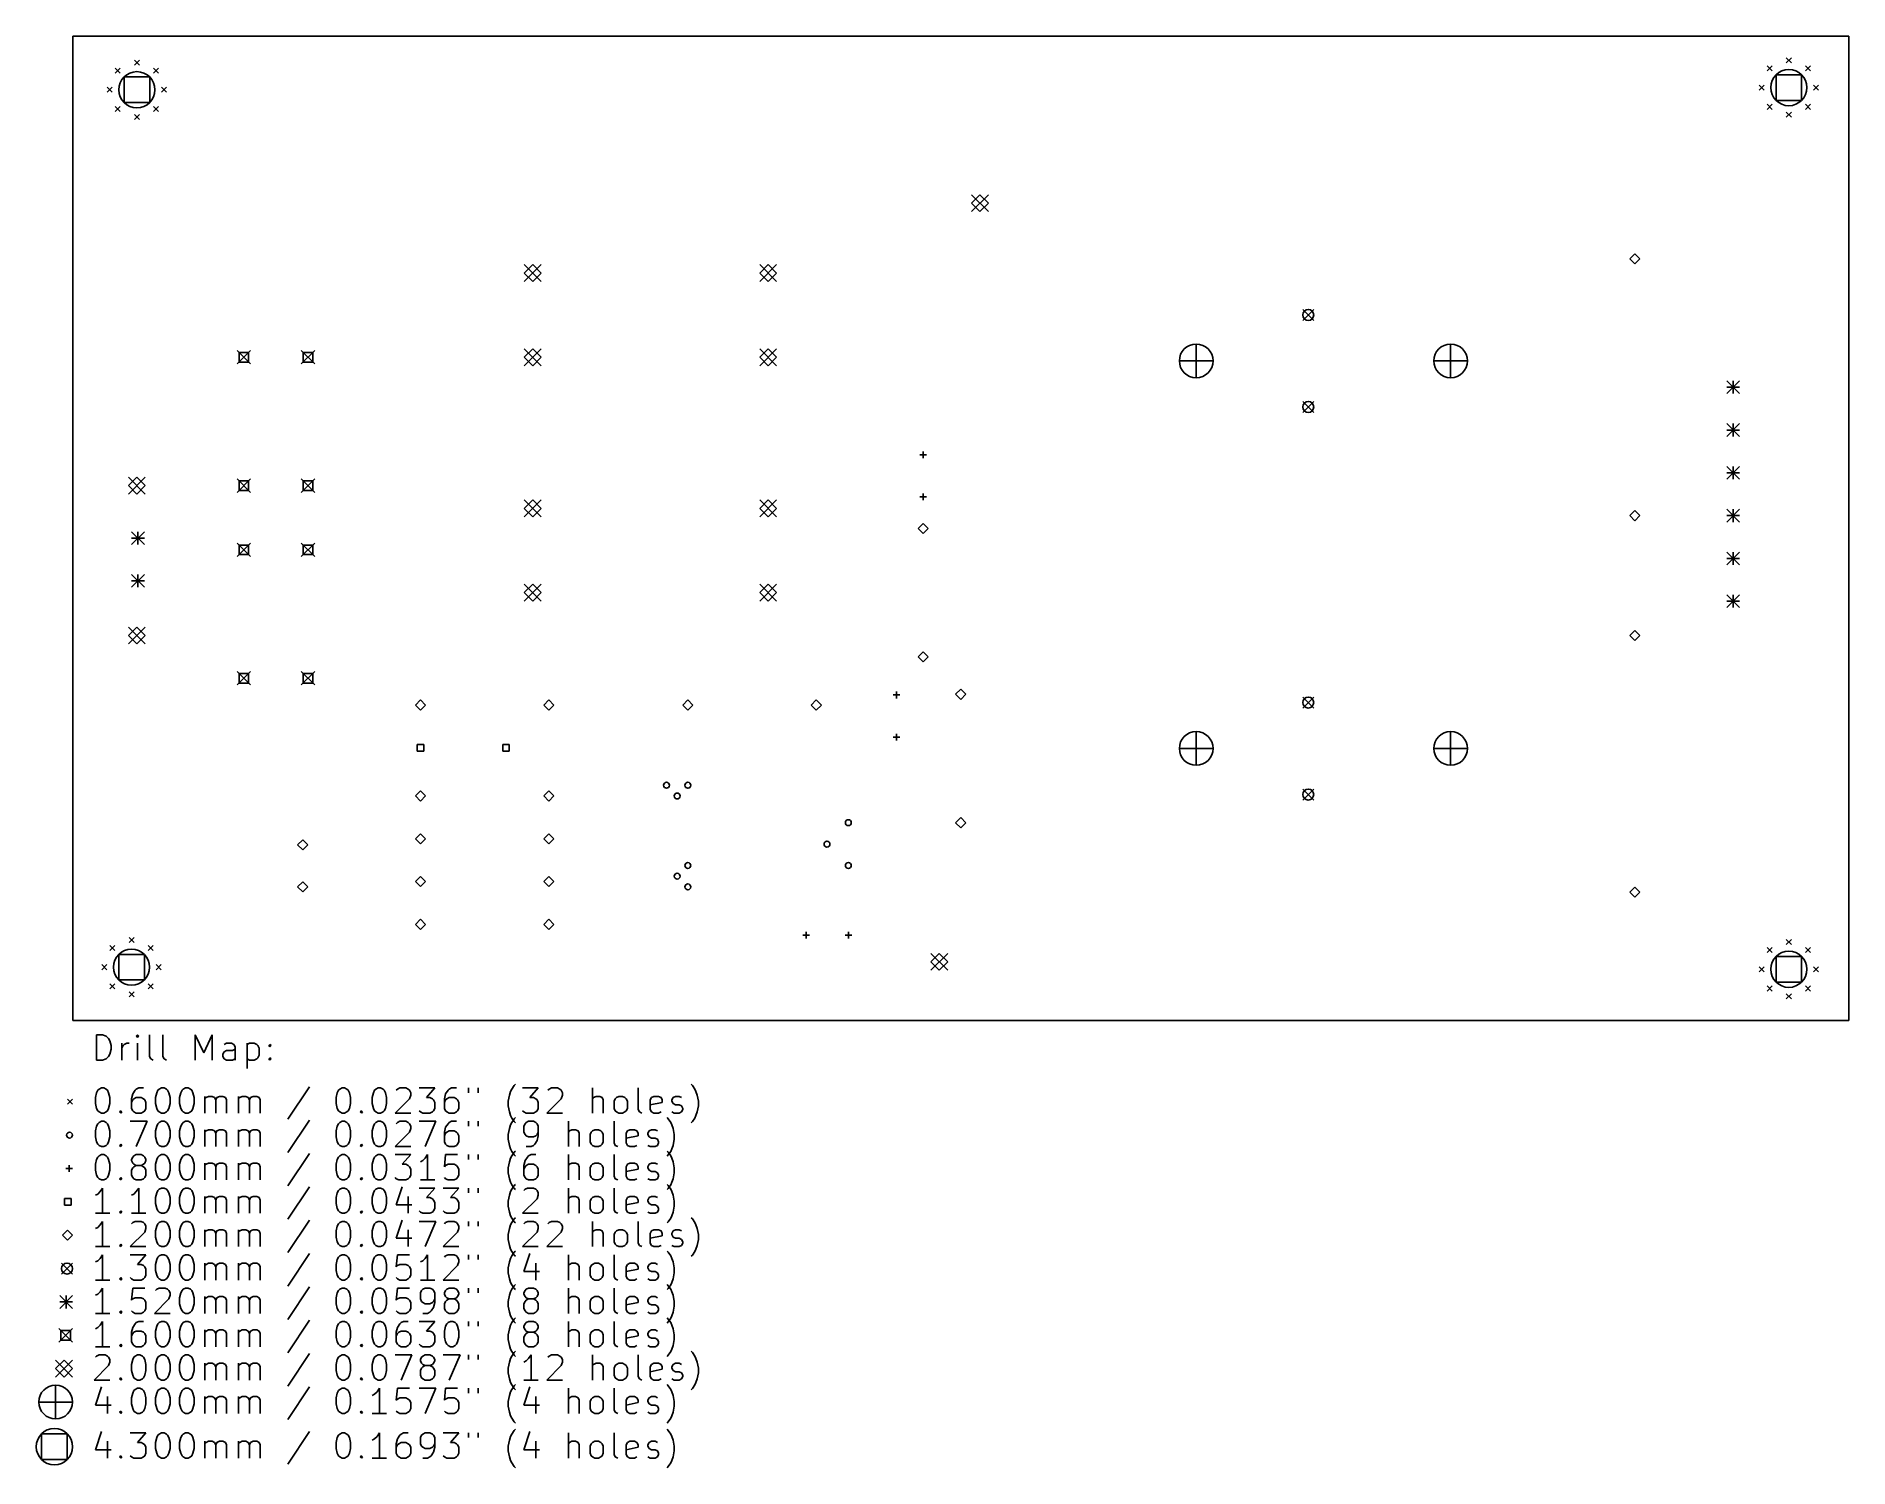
# Model space of a CAD drawing. Extents: x 0.93 to 9.4, y -8.49 to -1.8.
import ezdxf

# ---------------------------------------------------------------- set-up
doc = ezdxf.new("R2010")
doc.units = 0
doc.header["$MEASUREMENT"] = 0
doc.layers.add('BLACK', color=7, linetype='CONTINUOUS')

msp = doc.modelspace()

# ---------------------------------------------------------------- linework, layer by layer
at = {"layer": 'BLACK', "linetype": 'CONTINUOUS'}
for p, q in [((1.1, -1.8), (9.4, -1.8)), ((1.1, -6.4), (1.1, -1.8)), ((9.4, -1.8), (9.4, -6.4)), ((1.38819, -1.91122), (1.41181, -1.93484)), ((1.41181, -1.91122), (1.38819, -1.93484)), ((9.01841, -1.93841), (9.04203, -1.96203)), ((9.04203, -1.93841), (9.01841, -1.96203)), ((9.10819, -1.90122), (9.13181, -1.92484)), ((9.13181, -1.90122), (9.10819, -1.92484)), ((9.19797, -1.93841), (9.22159, -1.96203)), ((9.22159, -1.93841), (9.19797, -1.96203)), ((1.29841, -1.94841), (1.32203, -1.97203)), ((1.32203, -1.94841), (1.29841, -1.97203)), ((1.45985, -1.99015), (1.34015, -1.99015)), ((1.34015, -1.99015), (1.34015, -2.10985)), ((1.45985, -2.10985), (1.45985, -1.99015)), ((1.47797, -1.94841), (1.50159, -1.97203)), ((1.50159, -1.94841), (1.47797, -1.97203)), ((8.98122, -2.02819), (9.00484, -2.05181)), ((9.00484, -2.02819), (8.98122, -2.05181)), ((9.17985, -1.98015), (9.06015, -1.98015)), ((9.06015, -1.98015), (9.06015, -2.09985)), ((9.17985, -2.09985), (9.17985, -1.98015)), ((9.23516, -2.02819), (9.25878, -2.05181)), ((9.25878, -2.02819), (9.23516, -2.05181)), ((1.26122, -2.03819), (1.28484, -2.06181)), ((1.28484, -2.03819), (1.26122, -2.06181)), ((1.34015, -2.10985), (1.45985, -2.10985)), ((1.51516, -2.03819), (1.53878, -2.06181)), ((1.53878, -2.03819), (1.51516, -2.06181)), ((9.06015, -2.09985), (9.17985, -2.09985)), ((1.29841, -2.12797), (1.32203, -2.15159)), ((1.32203, -2.12797), (1.29841, -2.15159)), ((1.38819, -2.16516), (1.41181, -2.18878)), ((1.41181, -2.16516), (1.38819, -2.18878)), ((1.47797, -2.12797), (1.50159, -2.15159)), ((1.50159, -2.12797), (1.47797, -2.15159)), ((9.01841, -2.11797), (9.04203, -2.14159)), ((9.04203, -2.11797), (9.01841, -2.14159)), ((9.10819, -2.15516), (9.13181, -2.17878)), ((9.13181, -2.15516), (9.10819, -2.17878)), ((9.19797, -2.11797), (9.22159, -2.14159)), ((9.22159, -2.11797), (9.19797, -2.14159)), ((5.30063, -2.54063), (5.37937, -2.61937)), ((5.37937, -2.54063), (5.30063, -2.61937)), ((5.34, -2.54063), (5.30063, -2.58)), ((5.37937, -2.58), (5.34, -2.54063)), ((5.30063, -2.58), (5.34, -2.61937)), ((5.34, -2.61937), (5.37937, -2.58)), ((3.21063, -2.86693), (3.28937, -2.94567)), ((3.28937, -2.86693), (3.21063, -2.94567)), ((3.25, -2.86693), (3.21063, -2.9063)), ((3.28937, -2.9063), (3.25, -2.86693)), ((4.31063, -2.86693), (4.38937, -2.94567)), ((4.38937, -2.86693), (4.31063, -2.94567)), ((4.35, -2.86693), (4.31063, -2.9063)), ((4.38937, -2.9063), (4.35, -2.86693)), ((8.4, -2.81638), (8.37638, -2.84)), ((8.37638, -2.84), (8.4, -2.86362)), ((8.42362, -2.84), (8.4, -2.81638)), ((8.4, -2.86362), (8.42362, -2.84)), ((3.21063, -2.9063), (3.25, -2.94567)), ((3.25, -2.94567), (3.28937, -2.9063)), ((4.31063, -2.9063), (4.35, -2.94567)), ((4.35, -2.94567), (4.38937, -2.9063)), ((6.84843, -3.07677), (6.89961, -3.12795)), ((6.89961, -3.07677), (6.84843, -3.12795)), ((1.8685, -3.2685), (1.9315, -3.3315)), ((1.9315, -3.2685), (1.8685, -3.3315)), ((1.92227, -3.27773), (1.87773, -3.27773)), ((1.87773, -3.27773), (1.87773, -3.32227)), ((1.92227, -3.32227), (1.92227, -3.27773)), ((2.1685, -3.2685), (2.2315, -3.3315)), ((2.2315, -3.2685), (2.1685, -3.3315)), ((2.22227, -3.27773), (2.17773, -3.27773)), ((2.17773, -3.27773), (2.17773, -3.32227)), ((2.22227, -3.32227), (2.22227, -3.27773)), ((3.21063, -3.26063), (3.28937, -3.33937)), ((3.28937, -3.26063), (3.21063, -3.33937)), ((3.25, -3.26063), (3.21063, -3.3)), ((3.21063, -3.3), (3.25, -3.33937)), ((3.28937, -3.3), (3.25, -3.26063)), ((3.25, -3.33937), (3.28937, -3.3)), ((4.31063, -3.26063), (4.38937, -3.33937)), ((4.38937, -3.26063), (4.31063, -3.33937)), ((4.35, -3.26063), (4.31063, -3.3)), ((4.31063, -3.3), (4.35, -3.33937)), ((4.38937, -3.3), (4.35, -3.26063)), ((4.35, -3.33937), (4.38937, -3.3)), ((6.35039, -3.23819), (6.35039, -3.39567)), ((7.53937, -3.23819), (7.53937, -3.39567)), ((1.87773, -3.32227), (1.92227, -3.32227)), ((2.17773, -3.32227), (2.22227, -3.32227)), ((6.27165, -3.31693), (6.42913, -3.31693)), ((7.46063, -3.31693), (7.61811, -3.31693)), ((8.83008, -3.41008), (8.88992, -3.46992)), ((8.88992, -3.41008), (8.83008, -3.46992)), ((8.83008, -3.44), (8.88992, -3.44)), ((8.86, -3.41008), (8.86, -3.46992)), ((6.84843, -3.50669), (6.89961, -3.55787)), ((6.89961, -3.50669), (6.84843, -3.55787)), ((8.83008, -3.61008), (8.88992, -3.66992)), ((8.88992, -3.61008), (8.83008, -3.66992)), ((8.83008, -3.64), (8.88992, -3.64)), ((8.86, -3.61008), (8.86, -3.66992)), ((5.05906, -3.75591), (5.09055, -3.75591)), ((5.0748, -3.74016), (5.0748, -3.77165)), ((8.83008, -3.81008), (8.88992, -3.86992)), ((8.88992, -3.81008), (8.83008, -3.86992)), ((8.86, -3.81008), (8.86, -3.86992)), ((1.36063, -3.86063), (1.43937, -3.93937)), ((1.43937, -3.86063), (1.36063, -3.93937)), ((1.4, -3.86063), (1.36063, -3.9)), ((1.43937, -3.9), (1.4, -3.86063)), ((1.8685, -3.8685), (1.9315, -3.9315)), ((1.9315, -3.8685), (1.8685, -3.9315)), ((1.92227, -3.87773), (1.87773, -3.87773)), ((1.87773, -3.87773), (1.87773, -3.92227)), ((1.92227, -3.92227), (1.92227, -3.87773)), ((2.1685, -3.8685), (2.2315, -3.9315)), ((2.2315, -3.8685), (2.1685, -3.9315)), ((2.22227, -3.87773), (2.17773, -3.87773)), ((2.17773, -3.87773), (2.17773, -3.92227)), ((2.22227, -3.92227), (2.22227, -3.87773)), ((8.83008, -3.84), (8.88992, -3.84)), ((1.36063, -3.9), (1.4, -3.93937)), ((1.4, -3.93937), (1.43937, -3.9)), ((1.87773, -3.92227), (1.92227, -3.92227)), ((2.17773, -3.92227), (2.22227, -3.92227)), ((3.21063, -3.96693), (3.28937, -4.04567)), ((3.28937, -3.96693), (3.21063, -4.04567)), ((3.25, -3.96693), (3.21063, -4.0063)), ((3.28937, -4.0063), (3.25, -3.96693)), ((4.31063, -3.96693), (4.38937, -4.04567)), ((4.38937, -3.96693), (4.31063, -4.04567)), ((4.35, -3.96693), (4.31063, -4.0063)), ((4.38937, -4.0063), (4.35, -3.96693)), ((5.05906, -3.95276), (5.09055, -3.95276)), ((5.0748, -3.93701), (5.0748, -3.9685)), ((3.21063, -4.0063), (3.25, -4.04567)), ((3.25, -4.04567), (3.28937, -4.0063)), ((4.31063, -4.0063), (4.35, -4.04567)), ((4.35, -4.04567), (4.38937, -4.0063)), ((8.4, -4.01638), (8.37638, -4.04)), ((8.37638, -4.04), (8.4, -4.06362)), ((8.42362, -4.04), (8.4, -4.01638)), ((8.4, -4.06362), (8.42362, -4.04)), ((8.83008, -4.01008), (8.88992, -4.06992)), ((8.88992, -4.01008), (8.83008, -4.06992)), ((8.83008, -4.04), (8.88992, -4.04)), ((8.86, -4.01008), (8.86, -4.06992)), ((1.37508, -4.11508), (1.43492, -4.17492)), ((1.43492, -4.11508), (1.37508, -4.17492)), ((1.37508, -4.145), (1.43492, -4.145)), ((1.405, -4.11508), (1.405, -4.17492)), ((5.075, -4.07638), (5.05138, -4.1)), ((5.05138, -4.1), (5.075, -4.12362)), ((5.09862, -4.1), (5.075, -4.07638)), ((5.075, -4.12362), (5.09862, -4.1)), ((1.8685, -4.1685), (1.9315, -4.2315)), ((1.9315, -4.1685), (1.8685, -4.2315)), ((1.92227, -4.17773), (1.87773, -4.17773)), ((1.87773, -4.17773), (1.87773, -4.22227)), ((1.87773, -4.22227), (1.92227, -4.22227)), ((1.92227, -4.22227), (1.92227, -4.17773)), ((2.1685, -4.1685), (2.2315, -4.2315)), ((2.2315, -4.1685), (2.1685, -4.2315)), ((2.22227, -4.17773), (2.17773, -4.17773)), ((2.17773, -4.17773), (2.17773, -4.22227)), ((2.17773, -4.22227), (2.22227, -4.22227)), ((2.22227, -4.22227), (2.22227, -4.17773)), ((8.83008, -4.21008), (8.88992, -4.26992)), ((8.88992, -4.21008), (8.83008, -4.26992)), ((8.86, -4.21008), (8.86, -4.26992)), ((1.37508, -4.31508), (1.43492, -4.37492)), ((1.43492, -4.31508), (1.37508, -4.37492)), ((1.405, -4.31508), (1.405, -4.37492)), ((8.83008, -4.24), (8.88992, -4.24)), ((1.37508, -4.345), (1.43492, -4.345)), ((3.21063, -4.36063), (3.28937, -4.43937)), ((3.28937, -4.36063), (3.21063, -4.43937)), ((3.25, -4.36063), (3.21063, -4.4)), ((3.21063, -4.4), (3.25, -4.43937)), ((3.28937, -4.4), (3.25, -4.36063)), ((3.25, -4.43937), (3.28937, -4.4)), ((4.31063, -4.36063), (4.38937, -4.43937)), ((4.38937, -4.36063), (4.31063, -4.43937)), ((4.35, -4.36063), (4.31063, -4.4)), ((4.31063, -4.4), (4.35, -4.43937)), ((4.38937, -4.4), (4.35, -4.36063)), ((4.35, -4.43937), (4.38937, -4.4)), ((8.83008, -4.41008), (8.88992, -4.46992)), ((8.88992, -4.41008), (8.83008, -4.46992)), ((8.83008, -4.44), (8.88992, -4.44)), ((8.86, -4.41008), (8.86, -4.46992)), ((1.36063, -4.56063), (1.43937, -4.63937)), ((1.43937, -4.56063), (1.36063, -4.63937)), ((1.4, -4.56063), (1.36063, -4.6)), ((1.43937, -4.6), (1.4, -4.56063)), ((1.36063, -4.6), (1.4, -4.63937)), ((1.4, -4.63937), (1.43937, -4.6)), ((8.4, -4.57638), (8.37638, -4.6)), ((8.37638, -4.6), (8.4, -4.62362)), ((8.42362, -4.6), (8.4, -4.57638)), ((8.4, -4.62362), (8.42362, -4.6)), ((5.075, -4.67638), (5.05138, -4.7)), ((5.05138, -4.7), (5.075, -4.72362)), ((5.09862, -4.7), (5.075, -4.67638)), ((5.075, -4.72362), (5.09862, -4.7)), ((1.8685, -4.7685), (1.9315, -4.8315)), ((1.9315, -4.7685), (1.8685, -4.8315)), ((1.92227, -4.77773), (1.87773, -4.77773)), ((1.87773, -4.77773), (1.87773, -4.82227)), ((1.87773, -4.82227), (1.92227, -4.82227)), ((1.92227, -4.82227), (1.92227, -4.77773)), ((2.1685, -4.7685), (2.2315, -4.8315)), ((2.2315, -4.7685), (2.1685, -4.8315)), ((2.22227, -4.77773), (2.17773, -4.77773)), ((2.17773, -4.77773), (2.17773, -4.82227)), ((2.17773, -4.82227), (2.22227, -4.82227)), ((2.22227, -4.82227), (2.22227, -4.77773)), ((2.725, -4.90138), (2.70138, -4.925)), ((2.74862, -4.925), (2.725, -4.90138)), ((3.325, -4.90138), (3.30138, -4.925)), ((3.34862, -4.925), (3.325, -4.90138)), ((3.975, -4.90138), (3.95138, -4.925)), ((3.99862, -4.925), (3.975, -4.90138)), ((4.575, -4.90138), (4.55138, -4.925)), ((4.59862, -4.925), (4.575, -4.90138)), ((4.93425, -4.87815), (4.96575, -4.87815)), ((4.95, -4.8624), (4.95, -4.8939)), ((5.25, -4.85138), (5.22638, -4.875)), ((5.22638, -4.875), (5.25, -4.89862)), ((5.27362, -4.875), (5.25, -4.85138)), ((5.25, -4.89862), (5.27362, -4.875)), ((6.84843, -4.8878), (6.89961, -4.93898)), ((6.89961, -4.8878), (6.84843, -4.93898)), ((2.70138, -4.925), (2.725, -4.94862)), ((2.725, -4.94862), (2.74862, -4.925)), ((3.30138, -4.925), (3.325, -4.94862)), ((3.325, -4.94862), (3.34862, -4.925)), ((3.95138, -4.925), (3.975, -4.94862)), ((3.975, -4.94862), (3.99862, -4.925)), ((4.55138, -4.925), (4.575, -4.94862)), ((4.575, -4.94862), (4.59862, -4.925)), ((4.93425, -5.075), (4.96575, -5.075)), ((4.95, -5.05925), (4.95, -5.09075)), ((6.35039, -5.04921), (6.35039, -5.20669)), ((7.53937, -5.04921), (7.53937, -5.20669)), ((2.74031, -5.10969), (2.70969, -5.10969)), ((2.70969, -5.10969), (2.70969, -5.14031)), ((2.70969, -5.14031), (2.74031, -5.14031)), ((2.74031, -5.14031), (2.74031, -5.10969)), ((3.14031, -5.10969), (3.10969, -5.10969)), ((3.10969, -5.10969), (3.10969, -5.14031)), ((3.10969, -5.14031), (3.14031, -5.14031)), ((3.14031, -5.14031), (3.14031, -5.10969)), ((6.27165, -5.12795), (6.42913, -5.12795)), ((7.46063, -5.12795), (7.61811, -5.12795)), ((2.725, -5.32638), (2.70138, -5.35)), ((2.74862, -5.35), (2.725, -5.32638)), ((3.325, -5.32638), (3.30138, -5.35)), ((3.34862, -5.35), (3.325, -5.32638)), ((6.84843, -5.31772), (6.89961, -5.3689)), ((6.89961, -5.31772), (6.84843, -5.3689)), ((2.70138, -5.35), (2.725, -5.37362)), ((2.725, -5.37362), (2.74862, -5.35)), ((3.30138, -5.35), (3.325, -5.37362)), ((3.325, -5.37362), (3.34862, -5.35)), ((5.25, -5.45138), (5.22638, -5.475)), ((5.22638, -5.475), (5.25, -5.49862)), ((5.27362, -5.475), (5.25, -5.45138)), ((5.25, -5.49862), (5.27362, -5.475)), ((2.175, -5.55453), (2.15138, -5.57815)), ((2.15138, -5.57815), (2.175, -5.60177)), ((2.19862, -5.57815), (2.175, -5.55453)), ((2.175, -5.60177), (2.19862, -5.57815)), ((2.725, -5.52638), (2.70138, -5.55)), ((2.70138, -5.55), (2.725, -5.57362)), ((2.74862, -5.55), (2.725, -5.52638)), ((2.725, -5.57362), (2.74862, -5.55)), ((3.325, -5.52638), (3.30138, -5.55)), ((3.30138, -5.55), (3.325, -5.57362)), ((3.34862, -5.55), (3.325, -5.52638)), ((3.325, -5.57362), (3.34862, -5.55)), ((2.175, -5.75138), (2.15138, -5.775)), ((2.19862, -5.775), (2.175, -5.75138)), ((2.725, -5.72638), (2.70138, -5.75)), ((2.70138, -5.75), (2.725, -5.77362)), ((2.74862, -5.75), (2.725, -5.72638)), ((2.725, -5.77362), (2.74862, -5.75)), ((3.325, -5.72638), (3.30138, -5.75)), ((3.30138, -5.75), (3.325, -5.77362)), ((3.34862, -5.75), (3.325, -5.72638)), ((3.325, -5.77362), (3.34862, -5.75)), ((2.15138, -5.775), (2.175, -5.79862)), ((2.175, -5.79862), (2.19862, -5.775)), ((8.4, -5.77638), (8.37638, -5.8)), ((8.37638, -5.8), (8.4, -5.82362)), ((8.42362, -5.8), (8.4, -5.77638)), ((8.4, -5.82362), (8.42362, -5.8)), ((2.725, -5.92638), (2.70138, -5.95)), ((2.74862, -5.95), (2.725, -5.92638)), ((3.325, -5.92638), (3.30138, -5.95)), ((3.34862, -5.95), (3.325, -5.92638)), ((1.36319, -6.01122), (1.38681, -6.03484)), ((1.38681, -6.01122), (1.36319, -6.03484)), ((2.70138, -5.95), (2.725, -5.97362)), ((2.725, -5.97362), (2.74862, -5.95)), ((3.30138, -5.95), (3.325, -5.97362)), ((3.325, -5.97362), (3.34862, -5.95)), ((4.5124, -6), (4.5439, -6)), ((4.52815, -5.98425), (4.52815, -6.01575)), ((4.70925, -6), (4.74075, -6)), ((4.725, -5.98425), (4.725, -6.01575)), ((1.27341, -6.04841), (1.29703, -6.07203)), ((1.29703, -6.04841), (1.27341, -6.07203)), ((1.43485, -6.09015), (1.31515, -6.09015)), ((1.31515, -6.09015), (1.31515, -6.20985)), ((1.43485, -6.20985), (1.43485, -6.09015)), ((1.45297, -6.04841), (1.47659, -6.07203)), ((1.47659, -6.04841), (1.45297, -6.07203)), ((5.11063, -6.08563), (5.18937, -6.16437)), ((5.18937, -6.08563), (5.11063, -6.16437)), ((5.15, -6.08563), (5.11063, -6.125)), ((5.18937, -6.125), (5.15, -6.08563)), ((9.01841, -6.05841), (9.04203, -6.08203)), ((9.04203, -6.05841), (9.01841, -6.08203)), ((9.10819, -6.02122), (9.13181, -6.04484)), ((9.13181, -6.02122), (9.10819, -6.04484)), ((9.19797, -6.05841), (9.22159, -6.08203)), ((9.22159, -6.05841), (9.19797, -6.08203)), ((1.23622, -6.13819), (1.25984, -6.16181)), ((1.25984, -6.13819), (1.23622, -6.16181)), ((1.49016, -6.13819), (1.51378, -6.16181)), ((1.51378, -6.13819), (1.49016, -6.16181)), ((5.11063, -6.125), (5.15, -6.16437)), ((5.15, -6.16437), (5.18937, -6.125)), ((8.98122, -6.14819), (9.00484, -6.17181)), ((9.00484, -6.14819), (8.98122, -6.17181)), ((9.17985, -6.10015), (9.06015, -6.10015)), ((9.06015, -6.10015), (9.06015, -6.21985)), ((9.17985, -6.21985), (9.17985, -6.10015)), ((9.23516, -6.14819), (9.25878, -6.17181)), ((9.25878, -6.14819), (9.23516, -6.17181)), ((1.27341, -6.22797), (1.29703, -6.25159)), ((1.29703, -6.22797), (1.27341, -6.25159)), ((1.31515, -6.20985), (1.43485, -6.20985)), ((1.36319, -6.26516), (1.38681, -6.28878)), ((1.38681, -6.26516), (1.36319, -6.28878)), ((1.45297, -6.22797), (1.47659, -6.25159)), ((1.47659, -6.22797), (1.45297, -6.25159)), ((9.01841, -6.23797), (9.04203, -6.26159)), ((9.04203, -6.23797), (9.01841, -6.26159)), ((9.06015, -6.21985), (9.17985, -6.21985)), ((9.19797, -6.23797), (9.22159, -6.26159)), ((9.22159, -6.23797), (9.19797, -6.26159)), ((9.10819, -6.27516), (9.13181, -6.29878)), ((9.13181, -6.27516), (9.10819, -6.29878)), ((9.4, -6.4), (1.1, -6.4)), ((1.21178, -6.58434), (1.21178, -6.46623)), ((1.21178, -6.46623), (1.2399, -6.46623)), ((1.2399, -6.46623), (1.25678, -6.47185)), ((1.25678, -6.47185), (1.26803, -6.4831)), ((1.26803, -6.4831), (1.27365, -6.49435)), ((1.27365, -6.49435), (1.27927, -6.51684)), ((1.27927, -6.51684), (1.27927, -6.53372)), ((1.32989, -6.58434), (1.32989, -6.5056)), ((1.32989, -6.52809), (1.33552, -6.51684)), ((1.33552, -6.51684), (1.34114, -6.51122)), ((1.34114, -6.51122), (1.35239, -6.5056)), ((1.35239, -6.5056), (1.36364, -6.5056)), ((1.40301, -6.46623), (1.39738, -6.47185)), ((1.39738, -6.47185), (1.40301, -6.47747)), ((1.40863, -6.47185), (1.40301, -6.46623)), ((1.40301, -6.46623), (1.40301, -6.47747)), ((1.40301, -6.47747), (1.40863, -6.47185)), ((1.40301, -6.58434), (1.40301, -6.5056)), ((1.45925, -6.56746), (1.45925, -6.46623)), ((1.52112, -6.56746), (1.52112, -6.46623)), ((1.67298, -6.58434), (1.67298, -6.46623)), ((1.67298, -6.46623), (1.71235, -6.55059)), ((1.71235, -6.55059), (1.75172, -6.46623)), ((1.75172, -6.46623), (1.75172, -6.58434)), ((1.81921, -6.5056), (1.80796, -6.51122)), ((1.8417, -6.5056), (1.81921, -6.5056)), ((1.85295, -6.51122), (1.8417, -6.5056)), ((1.85858, -6.52247), (1.85295, -6.51122)), ((1.91482, -6.5056), (1.91482, -6.62371)), ((1.91482, -6.51122), (1.92607, -6.5056)), ((1.92607, -6.5056), (1.94857, -6.5056)), ((1.94857, -6.5056), (1.95981, -6.51122)), ((1.95981, -6.51122), (1.96544, -6.51684)), ((1.96544, -6.51684), (1.97106, -6.52809)), ((2.01606, -6.51684), (2.02168, -6.51122)), ((2.02168, -6.52247), (2.01606, -6.51684)), ((2.02168, -6.51122), (2.02731, -6.51684)), ((2.02168, -6.51122), (2.02168, -6.52247)), ((2.02731, -6.51684), (2.02168, -6.52247)), ((1.2399, -6.58434), (1.21178, -6.58434)), ((1.25678, -6.57871), (1.2399, -6.58434)), ((1.26803, -6.56746), (1.25678, -6.57871)), ((1.27365, -6.55621), (1.26803, -6.56746)), ((1.27927, -6.53372), (1.27365, -6.55621)), ((1.46488, -6.57871), (1.45925, -6.56746)), ((1.47612, -6.58434), (1.46488, -6.57871)), ((1.52674, -6.57871), (1.52112, -6.56746)), ((1.53799, -6.58434), (1.52674, -6.57871)), ((1.80233, -6.55621), (1.80796, -6.54497)), ((1.80233, -6.56746), (1.80233, -6.55621)), ((1.80796, -6.57871), (1.80233, -6.56746)), ((1.80796, -6.54497), (1.81921, -6.53934)), ((1.81921, -6.58434), (1.80796, -6.57871)), ((1.81921, -6.53934), (1.84733, -6.53934)), ((1.84733, -6.58434), (1.81921, -6.58434)), ((1.84733, -6.53934), (1.85858, -6.53372)), ((1.85858, -6.57871), (1.84733, -6.58434)), ((1.85858, -6.58434), (1.85858, -6.52247)), ((1.92607, -6.58434), (1.91482, -6.57871)), ((1.94857, -6.58434), (1.92607, -6.58434)), ((1.95981, -6.57871), (1.94857, -6.58434)), ((1.96544, -6.57309), (1.95981, -6.57871)), ((1.97106, -6.56184), (1.96544, -6.57309)), ((1.97106, -6.52809), (1.97106, -6.56184)), ((2.01606, -6.57871), (2.02168, -6.57309)), ((2.02168, -6.58434), (2.01606, -6.57871)), ((2.02168, -6.57309), (2.02731, -6.57871)), ((2.02168, -6.57309), (2.02168, -6.58434)), ((2.02731, -6.57871), (2.02168, -6.58434)), ((1.07539, -6.76713), (1.09902, -6.79075)), ((1.09902, -6.76713), (1.07539, -6.79075)), ((1.20616, -6.75925), (1.21178, -6.73675)), ((1.20616, -6.78737), (1.20616, -6.75925)), ((1.21178, -6.73675), (1.21741, -6.72551)), ((1.21741, -6.72551), (1.22303, -6.71988)), ((1.22303, -6.71988), (1.23428, -6.71426)), ((1.23428, -6.71426), (1.24553, -6.71426)), ((1.24553, -6.71426), (1.25678, -6.71988)), ((1.25678, -6.71988), (1.2624, -6.72551)), ((1.2624, -6.72551), (1.26803, -6.73675)), ((1.26803, -6.73675), (1.27365, -6.75925)), ((1.27365, -6.75925), (1.27365, -6.78737)), ((1.38051, -6.74238), (1.37489, -6.76488)), ((1.37489, -6.76488), (1.37489, -6.80987)), ((1.38051, -6.7705), (1.37489, -6.78175)), ((1.39176, -6.72551), (1.38051, -6.74238)), ((1.38614, -6.76488), (1.38051, -6.7705)), ((1.39738, -6.75925), (1.38614, -6.76488)), ((1.39738, -6.71988), (1.39176, -6.72551)), ((1.40863, -6.71426), (1.39738, -6.71988)), ((1.41988, -6.75925), (1.39738, -6.75925)), ((1.43113, -6.71426), (1.40863, -6.71426)), ((1.43113, -6.76488), (1.41988, -6.75925)), ((1.43675, -6.7705), (1.43113, -6.76488)), ((1.44238, -6.78175), (1.43675, -6.7705)), ((1.48737, -6.75925), (1.493, -6.73675)), ((1.48737, -6.78737), (1.48737, -6.75925)), ((1.493, -6.73675), (1.49862, -6.72551)), ((1.49862, -6.72551), (1.50425, -6.71988)), ((1.50425, -6.71988), (1.51549, -6.71426)), ((1.51549, -6.71426), (1.52674, -6.71426)), ((1.52674, -6.71426), (1.53799, -6.71988)), ((1.53799, -6.71988), (1.54362, -6.72551)), ((1.54362, -6.72551), (1.54924, -6.73675)), ((1.54924, -6.73675), (1.55486, -6.75925)), ((1.55486, -6.75925), (1.55486, -6.78737)), ((1.59986, -6.75925), (1.60548, -6.73675)), ((1.59986, -6.78737), (1.59986, -6.75925)), ((1.60548, -6.73675), (1.61111, -6.72551)), ((1.61111, -6.72551), (1.61673, -6.71988)), ((1.61673, -6.71988), (1.62798, -6.71426)), ((1.62798, -6.71426), (1.63923, -6.71426)), ((1.63923, -6.71426), (1.65048, -6.71988)), ((1.65048, -6.71988), (1.6561, -6.72551)), ((1.6561, -6.72551), (1.66173, -6.73675)), ((1.66173, -6.73675), (1.66735, -6.75925)), ((1.66735, -6.75925), (1.66735, -6.78737)), ((1.71797, -6.83237), (1.71797, -6.75363)), ((1.71797, -6.76488), (1.72359, -6.75925)), ((1.72359, -6.75925), (1.73484, -6.75363)), ((1.73484, -6.75363), (1.75172, -6.75363)), ((1.75172, -6.75363), (1.76296, -6.75925)), ((1.76296, -6.75925), (1.76859, -6.7705)), ((1.76859, -6.7705), (1.77421, -6.75925)), ((1.76859, -6.7705), (1.76859, -6.83237)), ((1.77421, -6.75925), (1.78546, -6.75363)), ((1.78546, -6.75363), (1.80233, -6.75363)), ((1.80233, -6.75363), (1.81358, -6.75925)), ((1.81358, -6.75925), (1.81921, -6.7705)), ((1.81921, -6.7705), (1.81921, -6.83237)), ((1.87545, -6.83237), (1.87545, -6.75363)), ((1.87545, -6.76488), (1.88107, -6.75925)), ((1.88107, -6.75925), (1.89232, -6.75363)), ((1.89232, -6.75363), (1.9092, -6.75363)), ((1.9092, -6.75363), (1.92044, -6.75925)), ((1.92044, -6.75925), (1.92607, -6.7705)), ((1.92607, -6.7705), (1.93169, -6.75925)), ((1.92607, -6.7705), (1.92607, -6.83237)), ((1.93169, -6.75925), (1.94294, -6.75363)), ((1.94294, -6.75363), (1.95981, -6.75363)), ((1.95981, -6.75363), (1.97106, -6.75925)), ((1.97106, -6.75925), (1.97669, -6.7705)), ((1.97669, -6.7705), (1.97669, -6.83237)), ((2.20728, -6.70863), (2.10605, -6.86049)), ((2.33102, -6.75925), (2.33664, -6.73675)), ((2.33102, -6.78737), (2.33102, -6.75925)), ((2.33664, -6.73675), (2.34227, -6.72551)), ((2.34227, -6.72551), (2.34789, -6.71988)), ((2.34789, -6.71988), (2.35914, -6.71426)), ((2.35914, -6.71426), (2.37039, -6.71426)), ((2.37039, -6.71426), (2.38164, -6.71988)), ((2.38164, -6.71988), (2.38726, -6.72551)), ((2.38726, -6.72551), (2.39289, -6.73675)), ((2.39289, -6.73675), (2.39851, -6.75925)), ((2.39851, -6.75925), (2.39851, -6.78737)), ((2.49975, -6.75925), (2.50537, -6.73675)), ((2.49975, -6.78737), (2.49975, -6.75925)), ((2.50537, -6.73675), (2.511, -6.72551)), ((2.511, -6.72551), (2.51662, -6.71988)), ((2.51662, -6.71988), (2.52787, -6.71426)), ((2.52787, -6.71426), (2.53912, -6.71426)), ((2.53912, -6.71426), (2.55037, -6.71988)), ((2.55037, -6.71988), (2.55599, -6.72551)), ((2.55599, -6.72551), (2.56161, -6.73675)), ((2.56161, -6.73675), (2.56724, -6.75925)), ((2.56724, -6.75925), (2.56724, -6.78737)), ((2.6741, -6.76488), (2.60661, -6.83237)), ((2.61223, -6.72551), (2.61786, -6.71988)), ((2.61786, -6.71988), (2.62911, -6.71426)), ((2.62911, -6.71426), (2.65723, -6.71426)), ((2.65723, -6.71426), (2.66848, -6.71988)), ((2.66848, -6.71988), (2.6741, -6.72551)), ((2.6741, -6.72551), (2.67972, -6.73675)), ((2.67972, -6.748), (2.6741, -6.76488)), ((2.67972, -6.73675), (2.67972, -6.748)), ((2.71909, -6.71426), (2.79221, -6.71426)), ((2.79221, -6.71426), (2.75284, -6.75925)), ((2.75284, -6.75925), (2.76971, -6.75925)), ((2.76971, -6.75925), (2.78096, -6.76488)), ((2.78096, -6.76488), (2.78659, -6.7705)), ((2.78659, -6.7705), (2.79221, -6.78175)), ((2.84283, -6.74238), (2.8372, -6.76488)), ((2.8372, -6.76488), (2.8372, -6.80987)), ((2.84283, -6.7705), (2.8372, -6.78175)), ((2.85408, -6.72551), (2.84283, -6.74238)), ((2.84845, -6.76488), (2.84283, -6.7705)), ((2.8597, -6.75925), (2.84845, -6.76488)), ((2.8597, -6.71988), (2.85408, -6.72551)), ((2.87095, -6.71426), (2.8597, -6.71988)), ((2.8822, -6.75925), (2.8597, -6.75925)), ((2.89345, -6.71426), (2.87095, -6.71426)), ((2.89345, -6.76488), (2.8822, -6.75925)), ((2.89907, -6.7705), (2.89345, -6.76488)), ((2.9047, -6.78175), (2.89907, -6.7705)), ((2.94969, -6.71426), (2.94969, -6.73675)), ((2.99469, -6.71426), (2.99469, -6.73675)), ((3.13529, -6.77612), (3.14092, -6.748)), ((3.13529, -6.79862), (3.13529, -6.77612)), ((3.14092, -6.748), (3.14654, -6.73113)), ((3.14654, -6.73113), (3.15217, -6.71988)), ((3.15217, -6.71988), (3.16341, -6.70301)), ((3.16341, -6.70301), (3.16904, -6.69738)), ((3.20278, -6.71426), (3.2759, -6.71426)), ((3.2759, -6.71426), (3.23653, -6.75925)), ((3.23653, -6.75925), (3.2534, -6.75925)), ((3.2534, -6.75925), (3.26465, -6.76488)), ((3.26465, -6.76488), (3.27028, -6.7705)), ((3.27028, -6.7705), (3.2759, -6.78175)), ((3.38276, -6.76488), (3.31527, -6.83237)), ((3.32089, -6.72551), (3.32652, -6.71988)), ((3.32652, -6.71988), (3.33777, -6.71426)), ((3.33777, -6.71426), (3.36589, -6.71426)), ((3.36589, -6.71426), (3.37714, -6.71988)), ((3.37714, -6.71988), (3.38276, -6.72551)), ((3.38276, -6.72551), (3.38839, -6.73675)), ((3.38839, -6.748), (3.38276, -6.76488)), ((3.38839, -6.73675), (3.38839, -6.748)), ((3.52899, -6.83237), (3.52899, -6.71426)), ((3.53462, -6.75925), (3.52899, -6.76488)), ((3.54587, -6.75363), (3.53462, -6.75925)), ((3.56274, -6.75363), (3.54587, -6.75363)), ((3.57399, -6.75925), (3.56274, -6.75363)), ((3.57961, -6.7705), (3.57399, -6.75925)), ((3.57961, -6.83237), (3.57961, -6.7705)), ((3.63023, -6.77612), (3.63585, -6.76488)), ((3.63023, -6.80987), (3.63023, -6.77612)), ((3.63585, -6.76488), (3.64148, -6.75925)), ((3.64148, -6.75925), (3.65273, -6.75363)), ((3.65273, -6.75363), (3.6696, -6.75363)), ((3.6696, -6.75363), (3.68085, -6.75925)), ((3.68085, -6.75925), (3.68647, -6.76488)), ((3.68647, -6.76488), (3.6921, -6.77612)), ((3.6921, -6.77612), (3.6921, -6.80987)), ((3.74272, -6.81549), (3.74272, -6.71426)), ((3.79896, -6.7705), (3.80458, -6.75925)), ((3.79896, -6.81549), (3.79896, -6.7705)), ((3.80458, -6.75925), (3.81583, -6.75363)), ((3.81583, -6.75363), (3.83833, -6.75363)), ((3.83833, -6.75363), (3.84958, -6.75925)), ((3.84958, -6.75925), (3.8552, -6.7705)), ((3.8552, -6.7705), (3.8552, -6.78175)), ((3.9002, -6.7705), (3.90582, -6.75925)), ((3.9002, -6.77612), (3.9002, -6.7705)), ((3.90582, -6.78737), (3.9002, -6.77612)), ((3.90582, -6.75925), (3.91707, -6.75363)), ((3.91707, -6.75363), (3.93394, -6.75363)), ((3.93394, -6.75363), (3.94519, -6.75925)), ((3.99581, -6.70301), (3.99019, -6.69738)), ((4.00706, -6.71988), (3.99581, -6.70301)), ((4.01268, -6.73113), (4.00706, -6.71988)), ((4.01831, -6.748), (4.01268, -6.73113)), ((4.02393, -6.77612), (4.01831, -6.748)), ((4.02393, -6.79862), (4.02393, -6.77612)), ((1.21178, -6.80987), (1.20616, -6.78737)), ((1.21741, -6.82112), (1.21178, -6.80987)), ((1.22303, -6.82674), (1.21741, -6.82112)), ((1.23428, -6.83237), (1.22303, -6.82674)), ((1.24553, -6.83237), (1.23428, -6.83237)), ((1.25678, -6.82674), (1.24553, -6.83237)), ((1.2624, -6.82112), (1.25678, -6.82674)), ((1.26803, -6.80987), (1.2624, -6.82112)), ((1.27365, -6.78737), (1.26803, -6.80987)), ((1.31864, -6.82674), (1.32427, -6.82112)), ((1.32427, -6.83237), (1.31864, -6.82674)), ((1.32427, -6.82112), (1.32989, -6.82674)), ((1.32427, -6.82112), (1.32427, -6.83237)), ((1.32989, -6.82674), (1.32427, -6.83237)), ((1.37489, -6.80987), (1.38051, -6.82112)), ((1.38051, -6.82112), (1.38614, -6.82674)), ((1.38614, -6.82674), (1.39738, -6.83237)), ((1.39738, -6.83237), (1.41988, -6.83237)), ((1.41988, -6.83237), (1.43113, -6.82674)), ((1.43113, -6.82674), (1.43675, -6.82112)), ((1.43675, -6.82112), (1.44238, -6.80987)), ((1.44238, -6.80987), (1.44238, -6.78175)), ((1.493, -6.80987), (1.48737, -6.78737)), ((1.49862, -6.82112), (1.493, -6.80987)), ((1.50425, -6.82674), (1.49862, -6.82112)), ((1.51549, -6.83237), (1.50425, -6.82674)), ((1.52674, -6.83237), (1.51549, -6.83237)), ((1.53799, -6.82674), (1.52674, -6.83237)), ((1.54362, -6.82112), (1.53799, -6.82674)), ((1.54924, -6.80987), (1.54362, -6.82112)), ((1.55486, -6.78737), (1.54924, -6.80987)), ((1.60548, -6.80987), (1.59986, -6.78737)), ((1.61111, -6.82112), (1.60548, -6.80987)), ((1.61673, -6.82674), (1.61111, -6.82112)), ((1.62798, -6.83237), (1.61673, -6.82674)), ((1.63923, -6.83237), (1.62798, -6.83237)), ((1.65048, -6.82674), (1.63923, -6.83237)), ((1.6561, -6.82112), (1.65048, -6.82674)), ((1.66173, -6.80987), (1.6561, -6.82112)), ((1.66735, -6.78737), (1.66173, -6.80987)), ((2.33664, -6.80987), (2.33102, -6.78737)), ((2.34227, -6.82112), (2.33664, -6.80987)), ((2.34789, -6.82674), (2.34227, -6.82112)), ((2.35914, -6.83237), (2.34789, -6.82674)), ((2.37039, -6.83237), (2.35914, -6.83237)), ((2.38164, -6.82674), (2.37039, -6.83237)), ((2.38726, -6.82112), (2.38164, -6.82674)), ((2.39289, -6.80987), (2.38726, -6.82112)), ((2.39851, -6.78737), (2.39289, -6.80987)), ((2.4435, -6.82674), (2.44913, -6.82112)), ((2.44913, -6.83237), (2.4435, -6.82674)), ((2.44913, -6.82112), (2.45475, -6.82674)), ((2.44913, -6.82112), (2.44913, -6.83237)), ((2.45475, -6.82674), (2.44913, -6.83237)), ((2.50537, -6.80987), (2.49975, -6.78737)), ((2.511, -6.82112), (2.50537, -6.80987)), ((2.51662, -6.82674), (2.511, -6.82112)), ((2.52787, -6.83237), (2.51662, -6.82674)), ((2.53912, -6.83237), (2.52787, -6.83237)), ((2.55037, -6.82674), (2.53912, -6.83237)), ((2.55599, -6.82112), (2.55037, -6.82674)), ((2.56161, -6.80987), (2.55599, -6.82112)), ((2.56724, -6.78737), (2.56161, -6.80987)), ((2.60661, -6.83237), (2.67972, -6.83237)), ((2.72472, -6.82674), (2.71909, -6.82112)), ((2.73597, -6.83237), (2.72472, -6.82674)), ((2.76971, -6.83237), (2.73597, -6.83237)), ((2.78096, -6.82674), (2.76971, -6.83237)), ((2.78659, -6.82112), (2.78096, -6.82674)), ((2.79221, -6.80987), (2.78659, -6.82112)), ((2.79221, -6.78175), (2.79221, -6.80987)), ((2.8372, -6.80987), (2.84283, -6.82112)), ((2.84283, -6.82112), (2.84845, -6.82674)), ((2.84845, -6.82674), (2.8597, -6.83237)), ((2.8597, -6.83237), (2.8822, -6.83237)), ((2.8822, -6.83237), (2.89345, -6.82674)), ((2.89345, -6.82674), (2.89907, -6.82112)), ((2.89907, -6.82112), (2.9047, -6.80987)), ((2.9047, -6.80987), (2.9047, -6.78175)), ((3.14092, -6.82674), (3.13529, -6.79862)), ((3.14654, -6.84362), (3.14092, -6.82674)), ((3.15217, -6.85487), (3.14654, -6.84362)), ((3.16341, -6.87174), (3.15217, -6.85487)), ((3.15217, -6.87579), (3.16341, -6.85891)), ((3.16341, -6.85891), (3.16904, -6.85329)), ((3.20841, -6.82674), (3.20278, -6.82112)), ((3.21966, -6.83237), (3.20841, -6.82674)), ((3.2534, -6.83237), (3.21966, -6.83237)), ((3.26465, -6.82674), (3.2534, -6.83237)), ((3.27028, -6.82112), (3.26465, -6.82674)), ((3.2759, -6.80987), (3.27028, -6.82112)), ((3.2759, -6.78175), (3.2759, -6.80987)), ((3.31527, -6.83237), (3.38839, -6.83237)), ((3.63585, -6.82112), (3.63023, -6.80987)), ((3.64148, -6.82674), (3.63585, -6.82112)), ((3.65273, -6.83237), (3.64148, -6.82674)), ((3.6696, -6.83237), (3.65273, -6.83237)), ((3.68085, -6.82674), (3.6696, -6.83237)), ((3.68647, -6.82112), (3.68085, -6.82674)), ((3.6921, -6.80987), (3.68647, -6.82112)), ((3.74834, -6.82674), (3.74272, -6.81549)), ((3.75959, -6.83237), (3.74834, -6.82674)), ((3.8552, -6.78175), (3.79896, -6.793)), ((3.80458, -6.82674), (3.79896, -6.81549)), ((3.81583, -6.83237), (3.80458, -6.82674)), ((3.83833, -6.83237), (3.81583, -6.83237)), ((3.84958, -6.82674), (3.83833, -6.83237)), ((3.88332, -6.85891), (3.8777, -6.85329)), ((3.89457, -6.87579), (3.88332, -6.85891)), ((3.9002, -6.82674), (3.91145, -6.83237)), ((3.91707, -6.793), (3.90582, -6.78737)), ((3.91145, -6.83237), (3.93394, -6.83237)), ((3.93394, -6.793), (3.91707, -6.793)), ((3.94519, -6.79862), (3.93394, -6.793)), ((3.93394, -6.83237), (3.94519, -6.82674)), ((3.95082, -6.80987), (3.94519, -6.79862)), ((3.94519, -6.82674), (3.95082, -6.81549)), ((3.95082, -6.81549), (3.95082, -6.80987)), ((3.99581, -6.87174), (4.00706, -6.85487)), ((4.00706, -6.85487), (4.01268, -6.84362)), ((4.01268, -6.84362), (4.01831, -6.82674)), ((4.01831, -6.82674), (4.02393, -6.79862)), ((1.20616, -6.91516), (1.21178, -6.89266)), ((1.20616, -6.94328), (1.20616, -6.91516)), ((1.21178, -6.96578), (1.20616, -6.94328)), ((1.21178, -6.89266), (1.21741, -6.88141)), ((1.21741, -6.88141), (1.22303, -6.87579)), ((1.22303, -6.87579), (1.23428, -6.87016)), ((1.23428, -6.87016), (1.24553, -6.87016)), ((1.24553, -6.87016), (1.25678, -6.87579)), ((1.25678, -6.87579), (1.2624, -6.88141)), ((1.2624, -6.88141), (1.26803, -6.89266)), ((1.26803, -6.89266), (1.27365, -6.91516)), ((1.27365, -6.94328), (1.26803, -6.96578)), ((1.27365, -6.91516), (1.27365, -6.94328)), ((1.36926, -6.87016), (1.448, -6.87016)), ((1.448, -6.87016), (1.39738, -6.98827)), ((1.48737, -6.91516), (1.493, -6.89266)), ((1.48737, -6.94328), (1.48737, -6.91516)), ((1.493, -6.96578), (1.48737, -6.94328)), ((1.493, -6.89266), (1.49862, -6.88141)), ((1.49862, -6.88141), (1.50425, -6.87579)), ((1.50425, -6.87579), (1.51549, -6.87016)), ((1.51549, -6.87016), (1.52674, -6.87016)), ((1.52674, -6.87016), (1.53799, -6.87579)), ((1.53799, -6.87579), (1.54362, -6.88141)), ((1.54362, -6.88141), (1.54924, -6.89266)), ((1.54924, -6.89266), (1.55486, -6.91516)), ((1.55486, -6.94328), (1.54924, -6.96578)), ((1.55486, -6.91516), (1.55486, -6.94328)), ((1.59986, -6.91516), (1.60548, -6.89266)), ((1.59986, -6.94328), (1.59986, -6.91516)), ((1.60548, -6.96578), (1.59986, -6.94328)), ((1.60548, -6.89266), (1.61111, -6.88141)), ((1.61111, -6.88141), (1.61673, -6.87579)), ((1.61673, -6.87579), (1.62798, -6.87016)), ((1.62798, -6.87016), (1.63923, -6.87016)), ((1.63923, -6.87016), (1.65048, -6.87579)), ((1.65048, -6.87579), (1.6561, -6.88141)), ((1.6561, -6.88141), (1.66173, -6.89266)), ((1.66173, -6.89266), (1.66735, -6.91516)), ((1.66735, -6.94328), (1.66173, -6.96578)), ((1.66735, -6.91516), (1.66735, -6.94328)), ((1.71797, -6.98827), (1.71797, -6.90953)), ((1.71797, -6.92078), (1.72359, -6.91516)), ((1.72359, -6.91516), (1.73484, -6.90953)), ((1.73484, -6.90953), (1.75172, -6.90953)), ((1.75172, -6.90953), (1.76296, -6.91516)), ((1.76296, -6.91516), (1.76859, -6.92641)), ((1.76859, -6.92641), (1.77421, -6.91516)), ((1.76859, -6.92641), (1.76859, -6.98827)), ((1.77421, -6.91516), (1.78546, -6.90953)), ((1.78546, -6.90953), (1.80233, -6.90953)), ((1.80233, -6.90953), (1.81358, -6.91516)), ((1.81358, -6.91516), (1.81921, -6.92641)), ((1.81921, -6.92641), (1.81921, -6.98827)), ((1.87545, -6.98827), (1.87545, -6.90953)), ((1.87545, -6.92078), (1.88107, -6.91516)), ((1.88107, -6.91516), (1.89232, -6.90953)), ((1.89232, -6.90953), (1.9092, -6.90953)), ((1.9092, -6.90953), (1.92044, -6.91516)), ((1.92044, -6.91516), (1.92607, -6.92641)), ((1.92607, -6.92641), (1.93169, -6.91516)), ((1.92607, -6.92641), (1.92607, -6.98827)), ((1.93169, -6.91516), (1.94294, -6.90953)), ((1.94294, -6.90953), (1.95981, -6.90953)), ((1.95981, -6.90953), (1.97106, -6.91516)), ((1.97106, -6.91516), (1.97669, -6.92641)), ((1.97669, -6.92641), (1.97669, -6.98827)), ((2.20728, -6.86454), (2.10605, -7.01639)), ((2.33102, -6.91516), (2.33664, -6.89266)), ((2.33102, -6.94328), (2.33102, -6.91516)), ((2.33664, -6.96578), (2.33102, -6.94328)), ((2.33664, -6.89266), (2.34227, -6.88141)), ((2.34227, -6.88141), (2.34789, -6.87579)), ((2.34789, -6.87579), (2.35914, -6.87016)), ((2.35914, -6.87016), (2.37039, -6.87016)), ((2.37039, -6.87016), (2.38164, -6.87579)), ((2.38164, -6.87579), (2.38726, -6.88141)), ((2.38726, -6.88141), (2.39289, -6.89266)), ((2.39289, -6.89266), (2.39851, -6.91516)), ((2.39851, -6.94328), (2.39289, -6.96578)), ((2.39851, -6.91516), (2.39851, -6.94328)), ((2.49975, -6.91516), (2.50537, -6.89266)), ((2.49975, -6.94328), (2.49975, -6.91516)), ((2.50537, -6.96578), (2.49975, -6.94328)), ((2.50537, -6.89266), (2.511, -6.88141)), ((2.511, -6.88141), (2.51662, -6.87579)), ((2.51662, -6.87579), (2.52787, -6.87016)), ((2.52787, -6.87016), (2.53912, -6.87016)), ((2.53912, -6.87016), (2.55037, -6.87579)), ((2.55037, -6.87579), (2.55599, -6.88141)), ((2.55599, -6.88141), (2.56161, -6.89266)), ((2.56161, -6.89266), (2.56724, -6.91516)), ((2.56724, -6.94328), (2.56161, -6.96578)), ((2.56724, -6.91516), (2.56724, -6.94328)), ((2.6741, -6.92078), (2.60661, -6.98827)), ((2.61223, -6.88141), (2.61786, -6.87579)), ((2.61786, -6.87579), (2.62911, -6.87016)), ((2.62911, -6.87016), (2.65723, -6.87016)), ((2.65723, -6.87016), (2.66848, -6.87579)), ((2.66848, -6.87579), (2.6741, -6.88141)), ((2.6741, -6.88141), (2.67972, -6.89266)), ((2.67972, -6.90391), (2.6741, -6.92078)), ((2.67972, -6.89266), (2.67972, -6.90391)), ((2.71909, -6.87016), (2.79783, -6.87016)), ((2.79783, -6.87016), (2.74722, -6.98827)), ((2.84283, -6.89828), (2.8372, -6.92078)), ((2.8372, -6.92078), (2.8372, -6.96578)), ((2.84283, -6.92641), (2.8372, -6.93765)), ((2.85408, -6.88141), (2.84283, -6.89828)), ((2.84845, -6.92078), (2.84283, -6.92641)), ((2.8597, -6.91516), (2.84845, -6.92078)), ((2.8597, -6.87579), (2.85408, -6.88141)), ((2.87095, -6.87016), (2.8597, -6.87579)), ((2.8822, -6.91516), (2.8597, -6.91516)), ((2.89345, -6.87016), (2.87095, -6.87016)), ((2.89345, -6.92078), (2.8822, -6.91516)), ((2.89907, -6.92641), (2.89345, -6.92078)), ((2.9047, -6.93765), (2.89907, -6.92641)), ((2.9047, -6.96578), (2.9047, -6.93765)), ((2.94969, -6.87016), (2.94969, -6.89266)), ((2.99469, -6.87016), (2.99469, -6.89266)), ((3.13529, -6.93203), (3.14092, -6.90391)), ((3.13529, -6.95453), (3.13529, -6.93203)), ((3.14092, -6.90391), (3.14654, -6.88704)), ((3.14654, -6.88704), (3.15217, -6.87579)), ((3.16904, -6.87736), (3.16341, -6.87174)), ((3.21403, -6.88141), (3.20841, -6.89266)), ((3.20841, -6.89266), (3.20841, -6.92078)), ((3.20841, -6.92078), (3.21403, -6.93203)), ((3.21966, -6.87579), (3.21403, -6.88141)), ((3.21403, -6.93203), (3.21966, -6.93765)), ((3.23091, -6.87016), (3.21966, -6.87579)), ((3.21966, -6.93765), (3.23091, -6.94328)), ((3.2534, -6.87016), (3.23091, -6.87016)), ((3.23091, -6.94328), (3.2534, -6.94328)), ((3.26465, -6.87579), (3.2534, -6.87016)), ((3.2534, -6.94328), (3.26465, -6.93765)), ((3.27028, -6.88141), (3.26465, -6.87579)), ((3.26465, -6.93765), (3.27028, -6.93203)), ((3.2759, -6.89266), (3.27028, -6.88141)), ((3.27028, -6.93203), (3.2759, -6.92078)), ((3.27028, -6.96015), (3.2759, -6.93765)), ((3.2759, -6.93765), (3.2759, -6.89266)), ((3.41651, -6.98827), (3.41651, -6.87016)), ((3.42213, -6.91516), (3.41651, -6.92078)), ((3.43338, -6.90953), (3.42213, -6.91516)), ((3.45025, -6.90953), (3.43338, -6.90953)), ((3.4615, -6.91516), (3.45025, -6.90953)), ((3.46713, -6.92641), (3.4615, -6.91516)), ((3.46713, -6.98827), (3.46713, -6.92641)), ((3.51774, -6.93203), (3.52337, -6.92078)), ((3.51774, -6.96578), (3.51774, -6.93203)), ((3.52337, -6.92078), (3.52899, -6.91516)), ((3.52899, -6.91516), (3.54024, -6.90953)), ((3.54024, -6.90953), (3.55711, -6.90953)), ((3.55711, -6.90953), (3.56836, -6.91516)), ((3.56836, -6.91516), (3.57399, -6.92078)), ((3.57399, -6.92078), (3.57961, -6.93203)), ((3.57961, -6.93203), (3.57961, -6.96578)), ((3.63023, -6.9714), (3.63023, -6.87016)), ((3.68647, -6.92641), (3.6921, -6.91516)), ((3.68647, -6.9714), (3.68647, -6.92641)), ((3.74272, -6.93765), (3.68647, -6.9489)), ((3.6921, -6.91516), (3.70335, -6.90953)), ((3.70335, -6.90953), (3.72584, -6.90953)), ((3.72584, -6.90953), (3.73709, -6.91516)), ((3.73709, -6.91516), (3.74272, -6.92641)), ((3.74272, -6.92641), (3.74272, -6.93765)), ((3.78771, -6.92641), (3.79334, -6.91516)), ((3.78771, -6.93203), (3.78771, -6.92641)), ((3.79334, -6.94328), (3.78771, -6.93203)), ((3.79334, -6.91516), (3.80458, -6.90953)), ((3.80458, -6.9489), (3.79334, -6.94328)), ((3.80458, -6.90953), (3.82146, -6.90953)), ((3.82146, -6.90953), (3.83271, -6.91516)), ((3.9002, -6.88704), (3.89457, -6.87579)), ((3.90582, -6.90391), (3.9002, -6.88704)), ((3.91145, -6.93203), (3.90582, -6.90391)), ((3.91145, -6.95453), (3.91145, -6.93203)), ((3.99019, -6.87736), (3.99581, -6.87174)), ((1.21741, -6.97702), (1.21178, -6.96578)), ((1.22303, -6.98265), (1.21741, -6.97702)), ((1.23428, -6.98827), (1.22303, -6.98265)), ((1.22303, -7.03169), (1.23428, -7.02607)), ((1.24553, -6.98827), (1.23428, -6.98827)), ((1.23428, -7.02607), (1.24553, -7.02607)), ((1.25678, -6.98265), (1.24553, -6.98827)), ((1.24553, -7.02607), (1.25678, -7.03169)), ((1.2624, -6.97702), (1.25678, -6.98265)), ((1.26803, -6.96578), (1.2624, -6.97702)), ((1.31864, -6.98265), (1.32427, -6.97702)), ((1.32427, -6.98827), (1.31864, -6.98265)), ((1.32427, -6.97702), (1.32989, -6.98265)), ((1.32427, -6.97702), (1.32427, -6.98827)), ((1.32989, -6.98265), (1.32427, -6.98827)), ((1.38614, -7.03169), (1.39738, -7.02607)), ((1.39738, -7.02607), (1.41988, -7.02607)), ((1.41988, -7.02607), (1.43113, -7.03169)), ((1.49862, -6.97702), (1.493, -6.96578)), ((1.50425, -6.98265), (1.49862, -6.97702)), ((1.51549, -6.98827), (1.50425, -6.98265)), ((1.50425, -7.03169), (1.51549, -7.02607)), ((1.52674, -6.98827), (1.51549, -6.98827)), ((1.51549, -7.02607), (1.52674, -7.02607)), ((1.53799, -6.98265), (1.52674, -6.98827)), ((1.52674, -7.02607), (1.53799, -7.03169)), ((1.54362, -6.97702), (1.53799, -6.98265)), ((1.54924, -6.96578), (1.54362, -6.97702)), ((1.61111, -6.97702), (1.60548, -6.96578)), ((1.61673, -6.98265), (1.61111, -6.97702)), ((1.62798, -6.98827), (1.61673, -6.98265)), ((1.61673, -7.03169), (1.62798, -7.02607)), ((1.63923, -6.98827), (1.62798, -6.98827)), ((1.62798, -7.02607), (1.63923, -7.02607)), ((1.65048, -6.98265), (1.63923, -6.98827)), ((1.63923, -7.02607), (1.65048, -7.03169)), ((1.6561, -6.97702), (1.65048, -6.98265)), ((1.66173, -6.96578), (1.6561, -6.97702)), ((2.20728, -7.02044), (2.10605, -7.1723)), ((2.34227, -6.97702), (2.33664, -6.96578)), ((2.34789, -6.98265), (2.34227, -6.97702)), ((2.35914, -6.98827), (2.34789, -6.98265)), ((2.34789, -7.03169), (2.35914, -7.02607)), ((2.37039, -6.98827), (2.35914, -6.98827)), ((2.35914, -7.02607), (2.37039, -7.02607)), ((2.38164, -6.98265), (2.37039, -6.98827)), ((2.37039, -7.02607), (2.38164, -7.03169)), ((2.38726, -6.97702), (2.38164, -6.98265)), ((2.39289, -6.96578), (2.38726, -6.97702)), ((2.4435, -6.98265), (2.44913, -6.97702)), ((2.44913, -6.98827), (2.4435, -6.98265)), ((2.44913, -6.97702), (2.45475, -6.98265)), ((2.44913, -6.97702), (2.44913, -6.98827)), ((2.45475, -6.98265), (2.44913, -6.98827)), ((2.511, -6.97702), (2.50537, -6.96578)), ((2.51662, -6.98265), (2.511, -6.97702)), ((2.52787, -6.98827), (2.51662, -6.98265)), ((2.51662, -7.03169), (2.52787, -7.02607)), ((2.53912, -6.98827), (2.52787, -6.98827)), ((2.52787, -7.02607), (2.53912, -7.02607)), ((2.55037, -6.98265), (2.53912, -6.98827)), ((2.53912, -7.02607), (2.55037, -7.03169)), ((2.55599, -6.97702), (2.55037, -6.98265)), ((2.56161, -6.96578), (2.55599, -6.97702)), ((2.60661, -6.98827), (2.67972, -6.98827)), ((2.60661, -7.02607), (2.67972, -7.02607)), ((2.67972, -7.02607), (2.64035, -7.07106)), ((2.75846, -7.02607), (2.74722, -7.04294)), ((2.75846, -7.14418), (2.75846, -7.02607)), ((2.8372, -6.96578), (2.84283, -6.97702)), ((2.84283, -7.02607), (2.8372, -7.08231)), ((2.84283, -6.97702), (2.84845, -6.98265)), ((2.89907, -7.02607), (2.84283, -7.02607)), ((2.84845, -6.98265), (2.8597, -6.98827)), ((2.8597, -6.98827), (2.8822, -6.98827)), ((2.8822, -6.98827), (2.89345, -6.98265)), ((2.89345, -6.98265), (2.89907, -6.97702)), ((2.89907, -6.97702), (2.9047, -6.96578)), ((2.94969, -7.02607), (2.94969, -7.04857)), ((2.99469, -7.02607), (2.99469, -7.04857)), ((3.14092, -6.98265), (3.13529, -6.95453)), ((3.14654, -6.99952), (3.14092, -6.98265)), ((3.15217, -7.01077), (3.14654, -6.99952)), ((3.16341, -7.02764), (3.15217, -7.01077)), ((3.15217, -7.03169), (3.16341, -7.01482)), ((3.16341, -7.01482), (3.16904, -7.0092)), ((3.16904, -7.03327), (3.16341, -7.02764)), ((3.21966, -6.98827), (3.24215, -6.98827)), ((3.24215, -7.02607), (3.23091, -7.03169)), ((3.24215, -6.98827), (3.2534, -6.98265)), ((3.26465, -7.02607), (3.24215, -7.02607)), ((3.2534, -6.98265), (3.25903, -6.97702)), ((3.25903, -6.97702), (3.27028, -6.96015)), ((3.41651, -7.14418), (3.41651, -7.02607)), ((3.52337, -6.97702), (3.51774, -6.96578)), ((3.52899, -6.98265), (3.52337, -6.97702)), ((3.54024, -6.98827), (3.52899, -6.98265)), ((3.55711, -6.98827), (3.54024, -6.98827)), ((3.56836, -6.98265), (3.55711, -6.98827)), ((3.57399, -6.97702), (3.56836, -6.98265)), ((3.57961, -6.96578), (3.57399, -6.97702)), ((3.63585, -6.98265), (3.63023, -6.9714)), ((3.63023, -7.12731), (3.63023, -7.02607)), ((3.6471, -6.98827), (3.63585, -6.98265)), ((3.6921, -6.98265), (3.68647, -6.9714)), ((3.70335, -6.98827), (3.6921, -6.98265)), ((3.72584, -6.98827), (3.70335, -6.98827)), ((3.73709, -6.98265), (3.72584, -6.98827)), ((3.78771, -6.98265), (3.79896, -6.98827)), ((3.79896, -6.98827), (3.82146, -6.98827)), ((3.82146, -6.9489), (3.80458, -6.9489)), ((3.83271, -6.95453), (3.82146, -6.9489)), ((3.82146, -6.98827), (3.83271, -6.98265)), ((3.83833, -6.96578), (3.83271, -6.95453)), ((3.83271, -6.98265), (3.83833, -6.9714)), ((3.83833, -6.9714), (3.83833, -6.96578)), ((3.88332, -7.01482), (3.8777, -7.0092)), ((3.8777, -7.03327), (3.88332, -7.02764)), ((3.88332, -7.02764), (3.89457, -7.01077)), ((3.89457, -7.03169), (3.88332, -7.01482)), ((3.89457, -7.01077), (3.9002, -6.99952)), ((3.9002, -6.99952), (3.90582, -6.98265)), ((3.90582, -6.98265), (3.91145, -6.95453)), ((1.06752, -7.09075), (1.09902, -7.09075)), ((1.08327, -7.075), (1.08327, -7.1065)), ((1.20616, -7.07106), (1.21178, -7.04857)), ((1.20616, -7.09918), (1.20616, -7.07106)), ((1.21178, -7.12168), (1.20616, -7.09918)), ((1.21178, -7.04857), (1.21741, -7.03732)), ((1.21741, -7.03732), (1.22303, -7.03169)), ((1.25678, -7.03169), (1.2624, -7.03732)), ((1.2624, -7.03732), (1.26803, -7.04857)), ((1.26803, -7.04857), (1.27365, -7.07106)), ((1.27365, -7.09918), (1.26803, -7.12168)), ((1.27365, -7.07106), (1.27365, -7.09918)), ((1.37489, -7.04857), (1.38051, -7.03732)), ((1.37489, -7.05419), (1.37489, -7.04857)), ((1.38051, -7.06544), (1.37489, -7.05419)), ((1.38051, -7.08794), (1.37489, -7.09918)), ((1.37489, -7.09918), (1.37489, -7.12168)), ((1.38051, -7.03732), (1.38614, -7.03169)), ((1.38614, -7.07106), (1.38051, -7.06544)), ((1.38614, -7.08231), (1.38051, -7.08794)), ((1.39738, -7.07669), (1.38614, -7.07106)), ((1.39738, -7.07669), (1.38614, -7.08231)), ((1.41988, -7.07669), (1.39738, -7.07669)), ((1.43113, -7.07106), (1.41988, -7.07669)), ((1.43113, -7.08231), (1.41988, -7.07669)), ((1.43113, -7.03169), (1.43675, -7.03732)), ((1.43675, -7.06544), (1.43113, -7.07106)), ((1.43675, -7.08794), (1.43113, -7.08231)), ((1.43675, -7.03732), (1.44238, -7.04857)), ((1.44238, -7.05419), (1.43675, -7.06544)), ((1.44238, -7.09918), (1.43675, -7.08794)), ((1.44238, -7.04857), (1.44238, -7.05419)), ((1.44238, -7.12168), (1.44238, -7.09918)), ((1.48737, -7.07106), (1.493, -7.04857)), ((1.48737, -7.09918), (1.48737, -7.07106)), ((1.493, -7.12168), (1.48737, -7.09918)), ((1.493, -7.04857), (1.49862, -7.03732)), ((1.49862, -7.03732), (1.50425, -7.03169)), ((1.53799, -7.03169), (1.54362, -7.03732)), ((1.54362, -7.03732), (1.54924, -7.04857)), ((1.54924, -7.04857), (1.55486, -7.07106)), ((1.55486, -7.09918), (1.54924, -7.12168)), ((1.55486, -7.07106), (1.55486, -7.09918)), ((1.59986, -7.07106), (1.60548, -7.04857)), ((1.59986, -7.09918), (1.59986, -7.07106)), ((1.60548, -7.12168), (1.59986, -7.09918)), ((1.60548, -7.04857), (1.61111, -7.03732)), ((1.61111, -7.03732), (1.61673, -7.03169)), ((1.65048, -7.03169), (1.6561, -7.03732)), ((1.6561, -7.03732), (1.66173, -7.04857)), ((1.66173, -7.04857), (1.66735, -7.07106)), ((1.66735, -7.09918), (1.66173, -7.12168)), ((1.66735, -7.07106), (1.66735, -7.09918)), ((1.71797, -7.14418), (1.71797, -7.06544)), ((1.71797, -7.07669), (1.72359, -7.07106)), ((1.72359, -7.07106), (1.73484, -7.06544)), ((1.73484, -7.06544), (1.75172, -7.06544)), ((1.75172, -7.06544), (1.76296, -7.07106)), ((1.76296, -7.07106), (1.76859, -7.08231)), ((1.76859, -7.08231), (1.77421, -7.07106)), ((1.76859, -7.08231), (1.76859, -7.14418)), ((1.77421, -7.07106), (1.78546, -7.06544)), ((1.78546, -7.06544), (1.80233, -7.06544)), ((1.80233, -7.06544), (1.81358, -7.07106)), ((1.81358, -7.07106), (1.81921, -7.08231)), ((1.81921, -7.08231), (1.81921, -7.14418)), ((1.87545, -7.14418), (1.87545, -7.06544)), ((1.87545, -7.07669), (1.88107, -7.07106)), ((1.88107, -7.07106), (1.89232, -7.06544)), ((1.89232, -7.06544), (1.9092, -7.06544)), ((1.9092, -7.06544), (1.92044, -7.07106)), ((1.92044, -7.07106), (1.92607, -7.08231)), ((1.92607, -7.08231), (1.93169, -7.07106)), ((1.92607, -7.08231), (1.92607, -7.14418)), ((1.93169, -7.07106), (1.94294, -7.06544)), ((1.94294, -7.06544), (1.95981, -7.06544)), ((1.95981, -7.06544), (1.97106, -7.07106)), ((1.97106, -7.07106), (1.97669, -7.08231)), ((1.97669, -7.08231), (1.97669, -7.14418)), ((2.33102, -7.07106), (2.33664, -7.04857)), ((2.33102, -7.09918), (2.33102, -7.07106)), ((2.33664, -7.12168), (2.33102, -7.09918)), ((2.33664, -7.04857), (2.34227, -7.03732)), ((2.34227, -7.03732), (2.34789, -7.03169)), ((2.38164, -7.03169), (2.38726, -7.03732)), ((2.38726, -7.03732), (2.39289, -7.04857)), ((2.39289, -7.04857), (2.39851, -7.07106)), ((2.39851, -7.09918), (2.39289, -7.12168)), ((2.39851, -7.07106), (2.39851, -7.09918)), ((2.49975, -7.07106), (2.50537, -7.04857)), ((2.49975, -7.09918), (2.49975, -7.07106)), ((2.50537, -7.12168), (2.49975, -7.09918)), ((2.50537, -7.04857), (2.511, -7.03732)), ((2.511, -7.03732), (2.51662, -7.03169)), ((2.55037, -7.03169), (2.55599, -7.03732)), ((2.55599, -7.03732), (2.56161, -7.04857)), ((2.56161, -7.04857), (2.56724, -7.07106)), ((2.56724, -7.09918), (2.56161, -7.12168)), ((2.56724, -7.07106), (2.56724, -7.09918)), ((2.64035, -7.07106), (2.65723, -7.07106)), ((2.65723, -7.07106), (2.66848, -7.07669)), ((2.66848, -7.07669), (2.6741, -7.08231)), ((2.6741, -7.08231), (2.67972, -7.09356)), ((2.67972, -7.09356), (2.67972, -7.12168)), ((2.73597, -7.05419), (2.72472, -7.05981)), ((2.74722, -7.04294), (2.73597, -7.05419)), ((2.8372, -7.08231), (2.84283, -7.07669)), ((2.84283, -7.07669), (2.85408, -7.07106)), ((2.85408, -7.07106), (2.8822, -7.07106)), ((2.8822, -7.07106), (2.89345, -7.07669)), ((2.89345, -7.07669), (2.89907, -7.08231)), ((2.89907, -7.08231), (2.9047, -7.09356)), ((2.9047, -7.09356), (2.9047, -7.12168)), ((3.13529, -7.08794), (3.14092, -7.05981)), ((3.13529, -7.11043), (3.13529, -7.08794)), ((3.14092, -7.13855), (3.13529, -7.11043)), ((3.14092, -7.05981), (3.14654, -7.04294)), ((3.14654, -7.04294), (3.15217, -7.03169)), ((3.21403, -7.05419), (3.20841, -7.07669)), ((3.20841, -7.07669), (3.20841, -7.12168)), ((3.21403, -7.08231), (3.20841, -7.09356)), ((3.22528, -7.03732), (3.21403, -7.05419)), ((3.21966, -7.07669), (3.21403, -7.08231)), ((3.23091, -7.07106), (3.21966, -7.07669)), ((3.23091, -7.03169), (3.22528, -7.03732)), ((3.2534, -7.07106), (3.23091, -7.07106)), ((3.26465, -7.07669), (3.2534, -7.07106)), ((3.27028, -7.08231), (3.26465, -7.07669)), ((3.2759, -7.09356), (3.27028, -7.08231)), ((3.2759, -7.12168), (3.2759, -7.09356)), ((3.42213, -7.07106), (3.41651, -7.07669)), ((3.43338, -7.06544), (3.42213, -7.07106)), ((3.45025, -7.06544), (3.43338, -7.06544)), ((3.4615, -7.07106), (3.45025, -7.06544)), ((3.46713, -7.08231), (3.4615, -7.07106)), ((3.46713, -7.14418), (3.46713, -7.08231)), ((3.51774, -7.08794), (3.52337, -7.07669)), ((3.51774, -7.12168), (3.51774, -7.08794)), ((3.52337, -7.07669), (3.52899, -7.07106)), ((3.52899, -7.07106), (3.54024, -7.06544)), ((3.54024, -7.06544), (3.55711, -7.06544)), ((3.55711, -7.06544), (3.56836, -7.07106)), ((3.56836, -7.07106), (3.57399, -7.07669)), ((3.57399, -7.07669), (3.57961, -7.08794)), ((3.57961, -7.08794), (3.57961, -7.12168)), ((3.68647, -7.08231), (3.6921, -7.07106)), ((3.68647, -7.12731), (3.68647, -7.08231)), ((3.74272, -7.09356), (3.68647, -7.10481)), ((3.6921, -7.07106), (3.70335, -7.06544)), ((3.70335, -7.06544), (3.72584, -7.06544)), ((3.72584, -7.06544), (3.73709, -7.07106)), ((3.73709, -7.07106), (3.74272, -7.08231)), ((3.74272, -7.08231), (3.74272, -7.09356)), ((3.78771, -7.08231), (3.79334, -7.07106)), ((3.78771, -7.08794), (3.78771, -7.08231)), ((3.79334, -7.09918), (3.78771, -7.08794)), ((3.79334, -7.07106), (3.80458, -7.06544)), ((3.80458, -7.10481), (3.79334, -7.09918)), ((3.80458, -7.06544), (3.82146, -7.06544)), ((3.82146, -7.10481), (3.80458, -7.10481)), ((3.82146, -7.06544), (3.83271, -7.07106)), ((3.83271, -7.11043), (3.82146, -7.10481)), ((3.83833, -7.12168), (3.83271, -7.11043)), ((3.9002, -7.04294), (3.89457, -7.03169)), ((3.90582, -7.05981), (3.9002, -7.04294)), ((3.91145, -7.08794), (3.90582, -7.05981)), ((3.90582, -7.13855), (3.91145, -7.11043)), ((3.91145, -7.11043), (3.91145, -7.08794)), ((1.21741, -7.13293), (1.21178, -7.12168)), ((1.22303, -7.13855), (1.21741, -7.13293)), ((1.22866, -7.19885), (1.21741, -7.2101)), ((1.23428, -7.14418), (1.22303, -7.13855)), ((1.2399, -7.18197), (1.22866, -7.19885)), ((1.24553, -7.14418), (1.23428, -7.14418)), ((1.2399, -7.30008), (1.2399, -7.18197)), ((1.25678, -7.13855), (1.24553, -7.14418)), ((1.2624, -7.13293), (1.25678, -7.13855)), ((1.26803, -7.12168), (1.2624, -7.13293)), ((1.31864, -7.13855), (1.32427, -7.13293)), ((1.32427, -7.14418), (1.31864, -7.13855)), ((1.32427, -7.13293), (1.32989, -7.13855)), ((1.32427, -7.13293), (1.32427, -7.14418)), ((1.32989, -7.13855), (1.32427, -7.14418)), ((1.37489, -7.12168), (1.38051, -7.13293)), ((1.38051, -7.13293), (1.38614, -7.13855)), ((1.38614, -7.13855), (1.39738, -7.14418)), ((1.39738, -7.19885), (1.38614, -7.2101)), ((1.39738, -7.14418), (1.41988, -7.14418)), ((1.40863, -7.18197), (1.39738, -7.19885)), ((1.40863, -7.30008), (1.40863, -7.18197)), ((1.41988, -7.14418), (1.43113, -7.13855)), ((1.43113, -7.13855), (1.43675, -7.13293)), ((1.43675, -7.13293), (1.44238, -7.12168)), ((1.49862, -7.13293), (1.493, -7.12168)), ((1.493, -7.20447), (1.49862, -7.19322)), ((1.50425, -7.13855), (1.49862, -7.13293)), ((1.49862, -7.19322), (1.50425, -7.1876)), ((1.51549, -7.14418), (1.50425, -7.13855)), ((1.50425, -7.1876), (1.51549, -7.18197)), ((1.52674, -7.14418), (1.51549, -7.14418)), ((1.51549, -7.18197), (1.52674, -7.18197)), ((1.53799, -7.13855), (1.52674, -7.14418)), ((1.52674, -7.18197), (1.53799, -7.1876)), ((1.54362, -7.13293), (1.53799, -7.13855)), ((1.53799, -7.1876), (1.54362, -7.19322)), ((1.54924, -7.12168), (1.54362, -7.13293)), ((1.54362, -7.19322), (1.54924, -7.20447)), ((1.61111, -7.13293), (1.60548, -7.12168)), ((1.60548, -7.20447), (1.61111, -7.19322)), ((1.61673, -7.13855), (1.61111, -7.13293)), ((1.61111, -7.19322), (1.61673, -7.1876)), ((1.62798, -7.14418), (1.61673, -7.13855)), ((1.61673, -7.1876), (1.62798, -7.18197)), ((1.63923, -7.14418), (1.62798, -7.14418)), ((1.62798, -7.18197), (1.63923, -7.18197)), ((1.65048, -7.13855), (1.63923, -7.14418)), ((1.63923, -7.18197), (1.65048, -7.1876)), ((1.6561, -7.13293), (1.65048, -7.13855)), ((1.65048, -7.1876), (1.6561, -7.19322)), ((1.66173, -7.12168), (1.6561, -7.13293)), ((1.6561, -7.19322), (1.66173, -7.20447)), ((2.20728, -7.17635), (2.10605, -7.32821)), ((2.34227, -7.13293), (2.33664, -7.12168)), ((2.33664, -7.20447), (2.34227, -7.19322)), ((2.34789, -7.13855), (2.34227, -7.13293)), ((2.34227, -7.19322), (2.34789, -7.1876)), ((2.35914, -7.14418), (2.34789, -7.13855)), ((2.34789, -7.1876), (2.35914, -7.18197)), ((2.37039, -7.14418), (2.35914, -7.14418)), ((2.35914, -7.18197), (2.37039, -7.18197)), ((2.38164, -7.13855), (2.37039, -7.14418)), ((2.37039, -7.18197), (2.38164, -7.1876)), ((2.38726, -7.13293), (2.38164, -7.13855)), ((2.38164, -7.1876), (2.38726, -7.19322)), ((2.39289, -7.12168), (2.38726, -7.13293)), ((2.38726, -7.19322), (2.39289, -7.20447)), ((2.4435, -7.13855), (2.44913, -7.13293)), ((2.44913, -7.14418), (2.4435, -7.13855)), ((2.44913, -7.13293), (2.45475, -7.13855)), ((2.44913, -7.13293), (2.44913, -7.14418)), ((2.45475, -7.13855), (2.44913, -7.14418)), ((2.511, -7.13293), (2.50537, -7.12168)), ((2.50537, -7.20447), (2.511, -7.19322)), ((2.51662, -7.13855), (2.511, -7.13293)), ((2.511, -7.19322), (2.51662, -7.1876)), ((2.52787, -7.14418), (2.51662, -7.13855)), ((2.51662, -7.1876), (2.52787, -7.18197)), ((2.53912, -7.14418), (2.52787, -7.14418)), ((2.52787, -7.18197), (2.53912, -7.18197)), ((2.55037, -7.13855), (2.53912, -7.14418)), ((2.53912, -7.18197), (2.55037, -7.1876)), ((2.55599, -7.13293), (2.55037, -7.13855)), ((2.55037, -7.1876), (2.55599, -7.19322)), ((2.56161, -7.12168), (2.55599, -7.13293)), ((2.55599, -7.19322), (2.56161, -7.20447)), ((2.61223, -7.13855), (2.60661, -7.13293)), ((2.62348, -7.14418), (2.61223, -7.13855)), ((2.64035, -7.17635), (2.61223, -7.26071)), ((2.65723, -7.14418), (2.62348, -7.14418)), ((2.66848, -7.13855), (2.65723, -7.14418)), ((2.6741, -7.13293), (2.66848, -7.13855)), ((2.67972, -7.12168), (2.6741, -7.13293)), ((2.71909, -7.18197), (2.79221, -7.18197)), ((2.79221, -7.14418), (2.72472, -7.14418)), ((2.79221, -7.18197), (2.75284, -7.22697)), ((2.83158, -7.18197), (2.9047, -7.18197)), ((2.84283, -7.13855), (2.8372, -7.13293)), ((2.85408, -7.14418), (2.84283, -7.13855)), ((2.8822, -7.14418), (2.85408, -7.14418)), ((2.9047, -7.18197), (2.86533, -7.22697)), ((2.89345, -7.13855), (2.8822, -7.14418)), ((2.89907, -7.13293), (2.89345, -7.13855)), ((2.9047, -7.12168), (2.89907, -7.13293)), ((2.94969, -7.18197), (2.94969, -7.20447)), ((2.99469, -7.18197), (2.99469, -7.20447)), ((3.14654, -7.15543), (3.14092, -7.13855)), ((3.14092, -7.21572), (3.14654, -7.19885)), ((3.15217, -7.16668), (3.14654, -7.15543)), ((3.14654, -7.19885), (3.15217, -7.1876)), ((3.16341, -7.18355), (3.15217, -7.16668)), ((3.15217, -7.1876), (3.16341, -7.17073)), ((3.16341, -7.17073), (3.16904, -7.1651)), ((3.16904, -7.18917), (3.16341, -7.18355)), ((3.20841, -7.12168), (3.21403, -7.13293)), ((3.20841, -7.19322), (3.21403, -7.1876)), ((3.21403, -7.13293), (3.21966, -7.13855)), ((3.21403, -7.1876), (3.22528, -7.18197)), ((3.21966, -7.13855), (3.23091, -7.14418)), ((3.22528, -7.18197), (3.2534, -7.18197)), ((3.23091, -7.14418), (3.2534, -7.14418)), ((3.2534, -7.14418), (3.26465, -7.13855)), ((3.2534, -7.18197), (3.26465, -7.1876)), ((3.26465, -7.13855), (3.27028, -7.13293)), ((3.26465, -7.1876), (3.27028, -7.19322)), ((3.27028, -7.13293), (3.2759, -7.12168)), ((3.27028, -7.19322), (3.2759, -7.20447)), ((3.41651, -7.30008), (3.41651, -7.18197)), ((3.52337, -7.13293), (3.51774, -7.12168)), ((3.52899, -7.13855), (3.52337, -7.13293)), ((3.54024, -7.14418), (3.52899, -7.13855)), ((3.55711, -7.14418), (3.54024, -7.14418)), ((3.56836, -7.13855), (3.55711, -7.14418)), ((3.57399, -7.13293), (3.56836, -7.13855)), ((3.57961, -7.12168), (3.57399, -7.13293)), ((3.63585, -7.13855), (3.63023, -7.12731)), ((3.63023, -7.28321), (3.63023, -7.18197)), ((3.6471, -7.14418), (3.63585, -7.13855)), ((3.6921, -7.13855), (3.68647, -7.12731)), ((3.70335, -7.14418), (3.6921, -7.13855)), ((3.72584, -7.14418), (3.70335, -7.14418)), ((3.73709, -7.13855), (3.72584, -7.14418)), ((3.78771, -7.13855), (3.79896, -7.14418)), ((3.79896, -7.14418), (3.82146, -7.14418)), ((3.82146, -7.14418), (3.83271, -7.13855)), ((3.83271, -7.13855), (3.83833, -7.12731)), ((3.83833, -7.12731), (3.83833, -7.12168)), ((3.88332, -7.17073), (3.8777, -7.1651)), ((3.8777, -7.18917), (3.88332, -7.18355)), ((3.88332, -7.18355), (3.89457, -7.16668)), ((3.89457, -7.1876), (3.88332, -7.17073)), ((3.89457, -7.16668), (3.9002, -7.15543)), ((3.9002, -7.19885), (3.89457, -7.1876)), ((3.9002, -7.15543), (3.90582, -7.13855)), ((3.90582, -7.21572), (3.9002, -7.19885)), ((1.09267, -7.23134), (1.06205, -7.23134)), ((1.06205, -7.23134), (1.06205, -7.26197)), ((1.06205, -7.26197), (1.09267, -7.26197)), ((1.09267, -7.26197), (1.09267, -7.23134)), ((1.21741, -7.2101), (1.20616, -7.21572)), ((1.38614, -7.2101), (1.37489, -7.21572)), ((1.48737, -7.22697), (1.493, -7.20447)), ((1.48737, -7.25509), (1.48737, -7.22697)), ((1.493, -7.27759), (1.48737, -7.25509)), ((1.49862, -7.28884), (1.493, -7.27759)), ((1.54924, -7.27759), (1.54362, -7.28884)), ((1.54924, -7.20447), (1.55486, -7.22697)), ((1.55486, -7.25509), (1.54924, -7.27759)), ((1.55486, -7.22697), (1.55486, -7.25509)), ((1.59986, -7.22697), (1.60548, -7.20447)), ((1.59986, -7.25509), (1.59986, -7.22697)), ((1.60548, -7.27759), (1.59986, -7.25509)), ((1.61111, -7.28884), (1.60548, -7.27759)), ((1.66173, -7.27759), (1.6561, -7.28884)), ((1.66173, -7.20447), (1.66735, -7.22697)), ((1.66735, -7.25509), (1.66173, -7.27759)), ((1.66735, -7.22697), (1.66735, -7.25509)), ((1.71797, -7.30008), (1.71797, -7.22134)), ((1.71797, -7.23259), (1.72359, -7.22697)), ((1.72359, -7.22697), (1.73484, -7.22134)), ((1.73484, -7.22134), (1.75172, -7.22134)), ((1.75172, -7.22134), (1.76296, -7.22697)), ((1.76296, -7.22697), (1.76859, -7.23822)), ((1.76859, -7.23822), (1.77421, -7.22697)), ((1.76859, -7.23822), (1.76859, -7.30008)), ((1.77421, -7.22697), (1.78546, -7.22134)), ((1.78546, -7.22134), (1.80233, -7.22134)), ((1.80233, -7.22134), (1.81358, -7.22697)), ((1.81358, -7.22697), (1.81921, -7.23822)), ((1.81921, -7.23822), (1.81921, -7.30008)), ((1.87545, -7.30008), (1.87545, -7.22134)), ((1.87545, -7.23259), (1.88107, -7.22697)), ((1.88107, -7.22697), (1.89232, -7.22134)), ((1.89232, -7.22134), (1.9092, -7.22134)), ((1.9092, -7.22134), (1.92044, -7.22697)), ((1.92044, -7.22697), (1.92607, -7.23822)), ((1.92607, -7.23822), (1.93169, -7.22697)), ((1.92607, -7.23822), (1.92607, -7.30008)), ((1.93169, -7.22697), (1.94294, -7.22134)), ((1.94294, -7.22134), (1.95981, -7.22134)), ((1.95981, -7.22134), (1.97106, -7.22697)), ((1.97106, -7.22697), (1.97669, -7.23822)), ((1.97669, -7.23822), (1.97669, -7.30008)), ((2.33102, -7.22697), (2.33664, -7.20447)), ((2.33102, -7.25509), (2.33102, -7.22697)), ((2.33664, -7.27759), (2.33102, -7.25509)), ((2.34227, -7.28884), (2.33664, -7.27759)), ((2.39289, -7.27759), (2.38726, -7.28884)), ((2.39289, -7.20447), (2.39851, -7.22697)), ((2.39851, -7.25509), (2.39289, -7.27759)), ((2.39851, -7.22697), (2.39851, -7.25509)), ((2.49975, -7.22697), (2.50537, -7.20447)), ((2.49975, -7.25509), (2.49975, -7.22697)), ((2.50537, -7.27759), (2.49975, -7.25509)), ((2.511, -7.28884), (2.50537, -7.27759)), ((2.56161, -7.27759), (2.55599, -7.28884)), ((2.56161, -7.20447), (2.56724, -7.22697)), ((2.56724, -7.25509), (2.56161, -7.27759)), ((2.56724, -7.22697), (2.56724, -7.25509)), ((2.61223, -7.26071), (2.68535, -7.26071)), ((2.66848, -7.22134), (2.66848, -7.30008)), ((2.75284, -7.22697), (2.76971, -7.22697)), ((2.76971, -7.22697), (2.78096, -7.23259)), ((2.78096, -7.23259), (2.78659, -7.23822)), ((2.78659, -7.23822), (2.79221, -7.24947)), ((2.79221, -7.27759), (2.78659, -7.28884)), ((2.79221, -7.24947), (2.79221, -7.27759)), ((2.86533, -7.22697), (2.8822, -7.22697)), ((2.8822, -7.22697), (2.89345, -7.23259)), ((2.89345, -7.23259), (2.89907, -7.23822)), ((2.89907, -7.23822), (2.9047, -7.24947)), ((2.9047, -7.27759), (2.89907, -7.28884)), ((2.9047, -7.24947), (2.9047, -7.27759)), ((3.13529, -7.24384), (3.14092, -7.21572)), ((3.13529, -7.26634), (3.13529, -7.24384)), ((3.14092, -7.29446), (3.13529, -7.26634)), ((3.27028, -7.23259), (3.20278, -7.30008)), ((3.2759, -7.21572), (3.27028, -7.23259)), ((3.2759, -7.20447), (3.2759, -7.21572)), ((3.42213, -7.22697), (3.41651, -7.23259)), ((3.43338, -7.22134), (3.42213, -7.22697)), ((3.45025, -7.22134), (3.43338, -7.22134)), ((3.4615, -7.22697), (3.45025, -7.22134)), ((3.46713, -7.23822), (3.4615, -7.22697)), ((3.46713, -7.30008), (3.46713, -7.23822)), ((3.51774, -7.24384), (3.52337, -7.23259)), ((3.51774, -7.27759), (3.51774, -7.24384)), ((3.52337, -7.28884), (3.51774, -7.27759)), ((3.52337, -7.23259), (3.52899, -7.22697)), ((3.52899, -7.22697), (3.54024, -7.22134)), ((3.54024, -7.22134), (3.55711, -7.22134)), ((3.55711, -7.22134), (3.56836, -7.22697)), ((3.56836, -7.22697), (3.57399, -7.23259)), ((3.57399, -7.23259), (3.57961, -7.24384)), ((3.57961, -7.27759), (3.57399, -7.28884)), ((3.57961, -7.24384), (3.57961, -7.27759)), ((3.63585, -7.29446), (3.63023, -7.28321)), ((3.68647, -7.23822), (3.6921, -7.22697)), ((3.68647, -7.28321), (3.68647, -7.23822)), ((3.74272, -7.24947), (3.68647, -7.26071)), ((3.6921, -7.29446), (3.68647, -7.28321)), ((3.6921, -7.22697), (3.70335, -7.22134)), ((3.70335, -7.22134), (3.72584, -7.22134)), ((3.72584, -7.22134), (3.73709, -7.22697)), ((3.73709, -7.22697), (3.74272, -7.23822)), ((3.74272, -7.23822), (3.74272, -7.24947)), ((3.78771, -7.23822), (3.79334, -7.22697)), ((3.78771, -7.24384), (3.78771, -7.23822)), ((3.79334, -7.25509), (3.78771, -7.24384)), ((3.79334, -7.22697), (3.80458, -7.22134)), ((3.80458, -7.26071), (3.79334, -7.25509)), ((3.80458, -7.22134), (3.82146, -7.22134)), ((3.82146, -7.26071), (3.80458, -7.26071)), ((3.82146, -7.22134), (3.83271, -7.22697)), ((3.83271, -7.26634), (3.82146, -7.26071)), ((3.83833, -7.27759), (3.83271, -7.26634)), ((3.83271, -7.29446), (3.83833, -7.28321)), ((3.83833, -7.28321), (3.83833, -7.27759)), ((3.91145, -7.24384), (3.90582, -7.21572)), ((3.90582, -7.29446), (3.91145, -7.26634)), ((3.91145, -7.26634), (3.91145, -7.24384)), ((1.27365, -7.30008), (1.20616, -7.30008)), ((1.21741, -7.366), (1.20616, -7.37163)), ((1.22866, -7.35475), (1.21741, -7.366)), ((1.2399, -7.33788), (1.22866, -7.35475)), ((1.2399, -7.45599), (1.2399, -7.33788)), ((1.31864, -7.29446), (1.32427, -7.28884)), ((1.32427, -7.30008), (1.31864, -7.29446)), ((1.32427, -7.28884), (1.32989, -7.29446)), ((1.32427, -7.28884), (1.32427, -7.30008)), ((1.32989, -7.29446), (1.32427, -7.30008)), ((1.44238, -7.30008), (1.37489, -7.30008)), ((1.37489, -7.34913), (1.38051, -7.3435)), ((1.38051, -7.3435), (1.39176, -7.33788)), ((1.39176, -7.33788), (1.41988, -7.33788)), ((1.41988, -7.33788), (1.43113, -7.3435)), ((1.43113, -7.3435), (1.43675, -7.34913)), ((1.43675, -7.34913), (1.44238, -7.36038)), ((1.44238, -7.36038), (1.44238, -7.37163)), ((1.48737, -7.38287), (1.493, -7.36038)), ((1.493, -7.36038), (1.49862, -7.34913)), ((1.50425, -7.29446), (1.49862, -7.28884)), ((1.49862, -7.34913), (1.50425, -7.3435)), ((1.51549, -7.30008), (1.50425, -7.29446)), ((1.50425, -7.3435), (1.51549, -7.33788)), ((1.52674, -7.30008), (1.51549, -7.30008)), ((1.51549, -7.33788), (1.52674, -7.33788)), ((1.53799, -7.29446), (1.52674, -7.30008)), ((1.52674, -7.33788), (1.53799, -7.3435)), ((1.54362, -7.28884), (1.53799, -7.29446)), ((1.53799, -7.3435), (1.54362, -7.34913)), ((1.54362, -7.34913), (1.54924, -7.36038)), ((1.54924, -7.36038), (1.55486, -7.38287)), ((1.59986, -7.38287), (1.60548, -7.36038)), ((1.60548, -7.36038), (1.61111, -7.34913)), ((1.61673, -7.29446), (1.61111, -7.28884)), ((1.61111, -7.34913), (1.61673, -7.3435)), ((1.62798, -7.30008), (1.61673, -7.29446)), ((1.61673, -7.3435), (1.62798, -7.33788)), ((1.63923, -7.30008), (1.62798, -7.30008)), ((1.62798, -7.33788), (1.63923, -7.33788)), ((1.65048, -7.29446), (1.63923, -7.30008)), ((1.63923, -7.33788), (1.65048, -7.3435)), ((1.6561, -7.28884), (1.65048, -7.29446)), ((1.65048, -7.3435), (1.6561, -7.34913)), ((1.6561, -7.34913), (1.66173, -7.36038)), ((1.66173, -7.36038), (1.66735, -7.38287)), ((2.20728, -7.33226), (2.10605, -7.48411)), ((2.33102, -7.38287), (2.33664, -7.36038)), ((2.33664, -7.36038), (2.34227, -7.34913)), ((2.34789, -7.29446), (2.34227, -7.28884)), ((2.34227, -7.34913), (2.34789, -7.3435)), ((2.35914, -7.30008), (2.34789, -7.29446)), ((2.34789, -7.3435), (2.35914, -7.33788)), ((2.37039, -7.30008), (2.35914, -7.30008)), ((2.35914, -7.33788), (2.37039, -7.33788)), ((2.38164, -7.29446), (2.37039, -7.30008)), ((2.37039, -7.33788), (2.38164, -7.3435)), ((2.38726, -7.28884), (2.38164, -7.29446)), ((2.38164, -7.3435), (2.38726, -7.34913)), ((2.38726, -7.34913), (2.39289, -7.36038)), ((2.39289, -7.36038), (2.39851, -7.38287)), ((2.4435, -7.29446), (2.44913, -7.28884)), ((2.44913, -7.30008), (2.4435, -7.29446)), ((2.44913, -7.28884), (2.45475, -7.29446)), ((2.44913, -7.28884), (2.44913, -7.30008)), ((2.45475, -7.29446), (2.44913, -7.30008)), ((2.49975, -7.38287), (2.50537, -7.36038)), ((2.50537, -7.36038), (2.511, -7.34913)), ((2.51662, -7.29446), (2.511, -7.28884)), ((2.511, -7.34913), (2.51662, -7.3435)), ((2.52787, -7.30008), (2.51662, -7.29446)), ((2.51662, -7.3435), (2.52787, -7.33788)), ((2.53912, -7.30008), (2.52787, -7.30008)), ((2.52787, -7.33788), (2.53912, -7.33788)), ((2.55037, -7.29446), (2.53912, -7.30008)), ((2.53912, -7.33788), (2.55037, -7.3435)), ((2.55599, -7.28884), (2.55037, -7.29446)), ((2.55037, -7.3435), (2.55599, -7.34913)), ((2.55599, -7.34913), (2.56161, -7.36038)), ((2.56161, -7.36038), (2.56724, -7.38287)), ((2.64035, -7.33226), (2.61223, -7.41662)), ((2.72472, -7.29446), (2.71909, -7.28884)), ((2.71909, -7.33788), (2.79783, -7.33788)), ((2.73597, -7.30008), (2.72472, -7.29446)), ((2.76971, -7.30008), (2.73597, -7.30008)), ((2.79783, -7.33788), (2.74722, -7.45599)), ((2.78096, -7.29446), (2.76971, -7.30008)), ((2.78659, -7.28884), (2.78096, -7.29446)), ((2.8372, -7.29446), (2.83158, -7.28884)), ((2.84845, -7.30008), (2.8372, -7.29446)), ((2.8372, -7.34913), (2.84283, -7.3435)), ((2.84283, -7.3435), (2.85408, -7.33788)), ((2.8822, -7.30008), (2.84845, -7.30008)), ((2.85408, -7.33788), (2.8822, -7.33788)), ((2.89345, -7.29446), (2.8822, -7.30008)), ((2.8822, -7.33788), (2.89345, -7.3435)), ((2.89907, -7.28884), (2.89345, -7.29446)), ((2.89345, -7.3435), (2.89907, -7.34913)), ((2.89907, -7.34913), (2.9047, -7.36038)), ((2.9047, -7.36038), (2.9047, -7.37163)), ((2.94969, -7.33788), (2.94969, -7.36038)), ((2.99469, -7.33788), (2.99469, -7.36038)), ((3.14654, -7.31133), (3.14092, -7.29446)), ((3.14092, -7.37163), (3.14654, -7.35475)), ((3.15217, -7.32258), (3.14654, -7.31133)), ((3.14654, -7.35475), (3.15217, -7.3435)), ((3.16341, -7.33945), (3.15217, -7.32258)), ((3.15217, -7.3435), (3.16341, -7.32663)), ((3.16341, -7.32663), (3.16904, -7.32101)), ((3.16904, -7.34508), (3.16341, -7.33945)), ((3.20278, -7.30008), (3.2759, -7.30008)), ((3.20841, -7.34913), (3.21403, -7.3435)), ((3.21403, -7.3435), (3.22528, -7.33788)), ((3.22528, -7.33788), (3.2534, -7.33788)), ((3.2534, -7.33788), (3.26465, -7.3435)), ((3.26465, -7.3435), (3.27028, -7.34913)), ((3.27028, -7.34913), (3.2759, -7.36038)), ((3.2759, -7.36038), (3.2759, -7.37163)), ((3.32089, -7.34913), (3.32652, -7.3435)), ((3.32652, -7.3435), (3.33777, -7.33788)), ((3.33777, -7.33788), (3.36589, -7.33788)), ((3.36589, -7.33788), (3.37714, -7.3435)), ((3.37714, -7.3435), (3.38276, -7.34913)), ((3.38276, -7.34913), (3.38839, -7.36038)), ((3.38839, -7.36038), (3.38839, -7.37163)), ((3.52899, -7.29446), (3.52337, -7.28884)), ((3.54024, -7.30008), (3.52899, -7.29446)), ((3.52899, -7.45599), (3.52899, -7.33788)), ((3.55711, -7.30008), (3.54024, -7.30008)), ((3.56836, -7.29446), (3.55711, -7.30008)), ((3.57399, -7.28884), (3.56836, -7.29446)), ((3.6471, -7.30008), (3.63585, -7.29446)), ((3.70335, -7.30008), (3.6921, -7.29446)), ((3.72584, -7.30008), (3.70335, -7.30008)), ((3.73709, -7.29446), (3.72584, -7.30008)), ((3.74272, -7.43912), (3.74272, -7.33788)), ((3.78771, -7.29446), (3.79896, -7.30008)), ((3.79896, -7.30008), (3.82146, -7.30008)), ((3.82146, -7.30008), (3.83271, -7.29446)), ((3.8777, -7.34508), (3.88332, -7.33945)), ((3.88332, -7.33945), (3.89457, -7.32258)), ((3.89457, -7.32258), (3.9002, -7.31133)), ((3.9002, -7.31133), (3.90582, -7.29446)), ((3.99581, -7.32663), (3.99019, -7.32101)), ((4.00706, -7.3435), (3.99581, -7.32663)), ((4.01268, -7.35475), (4.00706, -7.3435)), ((4.01831, -7.37163), (4.01268, -7.35475)), ((1.07539, -7.37894), (1.05177, -7.40256)), ((1.05177, -7.40256), (1.07539, -7.42618)), ((1.09902, -7.40256), (1.07539, -7.37894)), ((1.07539, -7.42618), (1.09902, -7.40256)), ((1.31864, -7.45037), (1.32427, -7.44474)), ((1.32427, -7.45599), (1.31864, -7.45037)), ((1.32427, -7.44474), (1.32989, -7.45037)), ((1.32427, -7.44474), (1.32427, -7.45599)), ((1.32989, -7.45037), (1.32427, -7.45599)), ((1.43675, -7.3885), (1.36926, -7.45599)), ((1.44238, -7.37163), (1.43675, -7.3885)), ((1.48737, -7.411), (1.48737, -7.38287)), ((1.493, -7.43349), (1.48737, -7.411)), ((1.49862, -7.44474), (1.493, -7.43349)), ((1.50425, -7.45037), (1.49862, -7.44474)), ((1.51549, -7.45599), (1.50425, -7.45037)), ((1.53799, -7.45037), (1.52674, -7.45599)), ((1.54362, -7.44474), (1.53799, -7.45037)), ((1.54924, -7.43349), (1.54362, -7.44474)), ((1.55486, -7.411), (1.54924, -7.43349)), ((1.55486, -7.38287), (1.55486, -7.411)), ((1.59986, -7.411), (1.59986, -7.38287)), ((1.60548, -7.43349), (1.59986, -7.411)), ((1.61111, -7.44474), (1.60548, -7.43349)), ((1.61673, -7.45037), (1.61111, -7.44474)), ((1.62798, -7.45599), (1.61673, -7.45037)), ((1.65048, -7.45037), (1.63923, -7.45599)), ((1.6561, -7.44474), (1.65048, -7.45037)), ((1.66173, -7.43349), (1.6561, -7.44474)), ((1.66735, -7.411), (1.66173, -7.43349)), ((1.66735, -7.38287), (1.66735, -7.411)), ((1.71797, -7.45599), (1.71797, -7.37725)), ((1.71797, -7.3885), (1.72359, -7.38287)), ((1.72359, -7.38287), (1.73484, -7.37725)), ((1.73484, -7.37725), (1.75172, -7.37725)), ((1.75172, -7.37725), (1.76296, -7.38287)), ((1.76296, -7.38287), (1.76859, -7.39412)), ((1.76859, -7.39412), (1.77421, -7.38287)), ((1.76859, -7.39412), (1.76859, -7.45599)), ((1.77421, -7.38287), (1.78546, -7.37725)), ((1.78546, -7.37725), (1.80233, -7.37725)), ((1.80233, -7.37725), (1.81358, -7.38287)), ((1.81358, -7.38287), (1.81921, -7.39412)), ((1.81921, -7.39412), (1.81921, -7.45599)), ((1.87545, -7.45599), (1.87545, -7.37725)), ((1.87545, -7.3885), (1.88107, -7.38287)), ((1.88107, -7.38287), (1.89232, -7.37725)), ((1.89232, -7.37725), (1.9092, -7.37725)), ((1.9092, -7.37725), (1.92044, -7.38287)), ((1.92044, -7.38287), (1.92607, -7.39412)), ((1.92607, -7.39412), (1.93169, -7.38287)), ((1.92607, -7.39412), (1.92607, -7.45599)), ((1.93169, -7.38287), (1.94294, -7.37725)), ((1.94294, -7.37725), (1.95981, -7.37725)), ((1.95981, -7.37725), (1.97106, -7.38287)), ((1.97106, -7.38287), (1.97669, -7.39412)), ((1.97669, -7.39412), (1.97669, -7.45599)), ((2.33102, -7.411), (2.33102, -7.38287)), ((2.33664, -7.43349), (2.33102, -7.411)), ((2.34227, -7.44474), (2.33664, -7.43349)), ((2.34789, -7.45037), (2.34227, -7.44474)), ((2.35914, -7.45599), (2.34789, -7.45037)), ((2.38164, -7.45037), (2.37039, -7.45599)), ((2.38726, -7.44474), (2.38164, -7.45037)), ((2.39289, -7.43349), (2.38726, -7.44474)), ((2.39851, -7.411), (2.39289, -7.43349)), ((2.39851, -7.38287), (2.39851, -7.411)), ((2.4435, -7.45037), (2.44913, -7.44474)), ((2.44913, -7.45599), (2.4435, -7.45037)), ((2.44913, -7.44474), (2.45475, -7.45037)), ((2.44913, -7.44474), (2.44913, -7.45599)), ((2.45475, -7.45037), (2.44913, -7.45599)), ((2.49975, -7.411), (2.49975, -7.38287)), ((2.50537, -7.43349), (2.49975, -7.411)), ((2.511, -7.44474), (2.50537, -7.43349)), ((2.51662, -7.45037), (2.511, -7.44474)), ((2.52787, -7.45599), (2.51662, -7.45037)), ((2.55037, -7.45037), (2.53912, -7.45599)), ((2.55599, -7.44474), (2.55037, -7.45037)), ((2.56161, -7.43349), (2.55599, -7.44474)), ((2.56724, -7.411), (2.56161, -7.43349)), ((2.56724, -7.38287), (2.56724, -7.411)), ((2.61223, -7.41662), (2.68535, -7.41662)), ((2.66848, -7.37725), (2.66848, -7.45599)), ((2.89907, -7.3885), (2.83158, -7.45599)), ((2.9047, -7.37163), (2.89907, -7.3885)), ((3.13529, -7.39975), (3.14092, -7.37163)), ((3.13529, -7.42224), (3.13529, -7.39975)), ((3.14092, -7.45037), (3.13529, -7.42224)), ((3.14654, -7.46724), (3.14092, -7.45037)), ((3.27028, -7.3885), (3.20278, -7.45599)), ((3.2759, -7.37163), (3.27028, -7.3885)), ((3.38276, -7.3885), (3.31527, -7.45599)), ((3.38839, -7.37163), (3.38276, -7.3885)), ((3.53462, -7.38287), (3.52899, -7.3885)), ((3.54587, -7.37725), (3.53462, -7.38287)), ((3.56274, -7.37725), (3.54587, -7.37725)), ((3.57399, -7.38287), (3.56274, -7.37725)), ((3.57961, -7.39412), (3.57399, -7.38287)), ((3.57961, -7.45599), (3.57961, -7.39412)), ((3.63023, -7.39975), (3.63585, -7.3885)), ((3.63023, -7.43349), (3.63023, -7.39975)), ((3.63585, -7.44474), (3.63023, -7.43349)), ((3.63585, -7.3885), (3.64148, -7.38287)), ((3.64148, -7.45037), (3.63585, -7.44474)), ((3.64148, -7.38287), (3.65273, -7.37725)), ((3.65273, -7.45599), (3.64148, -7.45037)), ((3.65273, -7.37725), (3.6696, -7.37725)), ((3.6696, -7.37725), (3.68085, -7.38287)), ((3.68085, -7.45037), (3.6696, -7.45599)), ((3.68085, -7.38287), (3.68647, -7.3885)), ((3.68647, -7.44474), (3.68085, -7.45037)), ((3.68647, -7.3885), (3.6921, -7.39975)), ((3.6921, -7.43349), (3.68647, -7.44474)), ((3.6921, -7.39975), (3.6921, -7.43349)), ((3.74834, -7.45037), (3.74272, -7.43912)), ((3.75959, -7.45599), (3.74834, -7.45037)), ((3.79896, -7.39412), (3.80458, -7.38287)), ((3.79896, -7.43912), (3.79896, -7.39412)), ((3.8552, -7.40537), (3.79896, -7.41662)), ((3.80458, -7.45037), (3.79896, -7.43912)), ((3.80458, -7.38287), (3.81583, -7.37725)), ((3.81583, -7.45599), (3.80458, -7.45037)), ((3.81583, -7.37725), (3.83833, -7.37725)), ((3.83833, -7.37725), (3.84958, -7.38287)), ((3.84958, -7.45037), (3.83833, -7.45599)), ((3.84958, -7.38287), (3.8552, -7.39412)), ((3.8552, -7.39412), (3.8552, -7.40537)), ((3.9002, -7.39412), (3.90582, -7.38287)), ((3.9002, -7.39975), (3.9002, -7.39412)), ((3.90582, -7.411), (3.9002, -7.39975)), ((3.9002, -7.45037), (3.91145, -7.45599)), ((3.90582, -7.38287), (3.91707, -7.37725)), ((3.91707, -7.41662), (3.90582, -7.411)), ((3.91707, -7.37725), (3.93394, -7.37725)), ((3.93394, -7.41662), (3.91707, -7.41662)), ((3.93394, -7.37725), (3.94519, -7.38287)), ((3.94519, -7.42224), (3.93394, -7.41662)), ((3.93394, -7.45599), (3.94519, -7.45037)), ((3.95082, -7.43349), (3.94519, -7.42224)), ((3.94519, -7.45037), (3.95082, -7.43912)), ((3.95082, -7.43912), (3.95082, -7.43349)), ((4.01268, -7.46724), (4.01831, -7.45037)), ((4.02393, -7.39975), (4.01831, -7.37163)), ((4.01831, -7.45037), (4.02393, -7.42224)), ((4.02393, -7.42224), (4.02393, -7.39975)), ((1.04783, -7.53287), (1.09902, -7.58406)), ((1.09902, -7.53287), (1.04783, -7.58406)), ((1.27365, -7.45599), (1.20616, -7.45599)), ((1.21741, -7.52191), (1.20616, -7.52753)), ((1.22866, -7.51066), (1.21741, -7.52191)), ((1.2399, -7.49379), (1.22866, -7.51066)), ((1.2399, -7.6119), (1.2399, -7.49379)), ((1.36926, -7.45599), (1.44238, -7.45599)), ((1.36926, -7.49379), (1.44238, -7.49379)), ((1.44238, -7.49379), (1.40301, -7.53878)), ((1.48737, -7.53878), (1.493, -7.51628)), ((1.493, -7.51628), (1.49862, -7.50503)), ((1.49862, -7.50503), (1.50425, -7.49941)), ((1.50425, -7.49941), (1.51549, -7.49379)), ((1.52674, -7.45599), (1.51549, -7.45599)), ((1.51549, -7.49379), (1.52674, -7.49379)), ((1.52674, -7.49379), (1.53799, -7.49941)), ((1.53799, -7.49941), (1.54362, -7.50503)), ((1.54362, -7.50503), (1.54924, -7.51628)), ((1.54924, -7.51628), (1.55486, -7.53878)), ((1.59986, -7.53878), (1.60548, -7.51628)), ((1.60548, -7.51628), (1.61111, -7.50503)), ((1.61111, -7.50503), (1.61673, -7.49941)), ((1.61673, -7.49941), (1.62798, -7.49379)), ((1.63923, -7.45599), (1.62798, -7.45599)), ((1.62798, -7.49379), (1.63923, -7.49379)), ((1.63923, -7.49379), (1.65048, -7.49941)), ((1.65048, -7.49941), (1.6561, -7.50503)), ((1.6561, -7.50503), (1.66173, -7.51628)), ((1.66173, -7.51628), (1.66735, -7.53878)), ((1.71797, -7.6119), (1.71797, -7.53316)), ((1.72359, -7.53878), (1.73484, -7.53316)), ((1.73484, -7.53316), (1.75172, -7.53316)), ((1.75172, -7.53316), (1.76296, -7.53878)), ((1.77421, -7.53878), (1.78546, -7.53316)), ((1.78546, -7.53316), (1.80233, -7.53316)), ((1.80233, -7.53316), (1.81358, -7.53878)), ((1.87545, -7.6119), (1.87545, -7.53316)), ((1.88107, -7.53878), (1.89232, -7.53316)), ((1.89232, -7.53316), (1.9092, -7.53316)), ((1.9092, -7.53316), (1.92044, -7.53878)), ((1.93169, -7.53878), (1.94294, -7.53316)), ((1.94294, -7.53316), (1.95981, -7.53316)), ((1.95981, -7.53316), (1.97106, -7.53878)), ((2.20728, -7.48816), (2.10605, -7.64002)), ((2.33102, -7.53878), (2.33664, -7.51628)), ((2.33664, -7.51628), (2.34227, -7.50503)), ((2.34227, -7.50503), (2.34789, -7.49941)), ((2.34789, -7.49941), (2.35914, -7.49379)), ((2.37039, -7.45599), (2.35914, -7.45599)), ((2.35914, -7.49379), (2.37039, -7.49379)), ((2.37039, -7.49379), (2.38164, -7.49941)), ((2.38164, -7.49941), (2.38726, -7.50503)), ((2.38726, -7.50503), (2.39289, -7.51628)), ((2.39289, -7.51628), (2.39851, -7.53878)), ((2.49975, -7.53878), (2.50537, -7.51628)), ((2.50537, -7.51628), (2.511, -7.50503)), ((2.511, -7.50503), (2.51662, -7.49941)), ((2.51662, -7.49941), (2.52787, -7.49379)), ((2.53912, -7.45599), (2.52787, -7.45599)), ((2.52787, -7.49379), (2.53912, -7.49379)), ((2.53912, -7.49379), (2.55037, -7.49941)), ((2.55037, -7.49941), (2.55599, -7.50503)), ((2.55599, -7.50503), (2.56161, -7.51628)), ((2.56161, -7.51628), (2.56724, -7.53878)), ((2.61786, -7.49379), (2.61223, -7.55003)), ((2.6741, -7.49379), (2.61786, -7.49379)), ((2.73597, -7.52191), (2.72472, -7.52753)), ((2.74722, -7.51066), (2.73597, -7.52191)), ((2.75846, -7.49379), (2.74722, -7.51066)), ((2.75846, -7.6119), (2.75846, -7.49379)), ((2.83158, -7.45599), (2.9047, -7.45599)), ((2.8372, -7.50503), (2.84283, -7.49941)), ((2.84283, -7.49941), (2.85408, -7.49379)), ((2.85408, -7.49379), (2.8822, -7.49379)), ((2.8822, -7.49379), (2.89345, -7.49941)), ((2.89345, -7.49941), (2.89907, -7.50503)), ((2.89907, -7.50503), (2.9047, -7.51628)), ((2.9047, -7.52753), (2.89907, -7.5444)), ((2.9047, -7.51628), (2.9047, -7.52753)), ((2.94969, -7.49379), (2.94969, -7.51628)), ((2.99469, -7.49379), (2.99469, -7.51628)), ((3.13529, -7.55565), (3.14092, -7.52753)), ((3.14092, -7.52753), (3.14654, -7.51066)), ((3.15217, -7.47849), (3.14654, -7.46724)), ((3.14654, -7.51066), (3.15217, -7.49941)), ((3.16341, -7.49536), (3.15217, -7.47849)), ((3.15217, -7.49941), (3.16341, -7.48254)), ((3.16341, -7.48254), (3.16904, -7.47691)), ((3.16904, -7.50098), (3.16341, -7.49536)), ((3.20278, -7.45599), (3.2759, -7.45599)), ((3.23653, -7.48816), (3.20841, -7.57253)), ((3.26465, -7.53316), (3.26465, -7.6119)), ((3.31527, -7.45599), (3.38839, -7.45599)), ((3.41651, -7.6119), (3.41651, -7.49379)), ((3.43338, -7.53316), (3.42213, -7.53878)), ((3.45025, -7.53316), (3.43338, -7.53316)), ((3.4615, -7.53878), (3.45025, -7.53316)), ((3.52899, -7.53878), (3.54024, -7.53316)), ((3.54024, -7.53316), (3.55711, -7.53316)), ((3.55711, -7.53316), (3.56836, -7.53878)), ((3.63023, -7.59502), (3.63023, -7.49379)), ((3.6696, -7.45599), (3.65273, -7.45599)), ((3.6921, -7.53878), (3.70335, -7.53316)), ((3.70335, -7.53316), (3.72584, -7.53316)), ((3.72584, -7.53316), (3.73709, -7.53878)), ((3.79334, -7.53878), (3.80458, -7.53316)), ((3.80458, -7.53316), (3.82146, -7.53316)), ((3.83833, -7.45599), (3.81583, -7.45599)), ((3.82146, -7.53316), (3.83271, -7.53878)), ((3.88332, -7.48254), (3.8777, -7.47691)), ((3.89457, -7.49941), (3.88332, -7.48254)), ((3.9002, -7.51066), (3.89457, -7.49941)), ((3.90582, -7.52753), (3.9002, -7.51066)), ((3.91145, -7.55565), (3.90582, -7.52753)), ((3.91145, -7.45599), (3.93394, -7.45599)), ((3.99019, -7.50098), (3.99581, -7.49536)), ((3.99581, -7.49536), (4.00706, -7.47849)), ((4.00706, -7.47849), (4.01268, -7.46724)), ((1.27365, -7.6119), (1.20616, -7.6119)), ((1.31864, -7.60627), (1.32427, -7.60065)), ((1.32427, -7.6119), (1.31864, -7.60627)), ((1.32427, -7.60065), (1.32989, -7.60627)), ((1.32427, -7.60065), (1.32427, -7.6119)), ((1.32989, -7.60627), (1.32427, -7.6119)), ((1.37489, -7.60627), (1.36926, -7.60065)), ((1.38614, -7.6119), (1.37489, -7.60627)), ((1.41988, -7.6119), (1.38614, -7.6119)), ((1.40301, -7.53878), (1.41988, -7.53878)), ((1.41988, -7.53878), (1.43113, -7.5444)), ((1.43113, -7.60627), (1.41988, -7.6119)), ((1.43113, -7.5444), (1.43675, -7.55003)), ((1.43675, -7.60065), (1.43113, -7.60627)), ((1.43675, -7.55003), (1.44238, -7.56128)), ((1.44238, -7.5894), (1.43675, -7.60065)), ((1.44238, -7.56128), (1.44238, -7.5894)), ((1.48737, -7.5669), (1.48737, -7.53878)), ((1.493, -7.5894), (1.48737, -7.5669)), ((1.49862, -7.60065), (1.493, -7.5894)), ((1.50425, -7.60627), (1.49862, -7.60065)), ((1.51549, -7.6119), (1.50425, -7.60627)), ((1.52674, -7.6119), (1.51549, -7.6119)), ((1.53799, -7.60627), (1.52674, -7.6119)), ((1.54362, -7.60065), (1.53799, -7.60627)), ((1.54924, -7.5894), (1.54362, -7.60065)), ((1.55486, -7.5669), (1.54924, -7.5894)), ((1.55486, -7.53878), (1.55486, -7.5669)), ((1.59986, -7.5669), (1.59986, -7.53878)), ((1.60548, -7.5894), (1.59986, -7.5669)), ((1.61111, -7.60065), (1.60548, -7.5894)), ((1.61673, -7.60627), (1.61111, -7.60065)), ((1.62798, -7.6119), (1.61673, -7.60627)), ((1.63923, -7.6119), (1.62798, -7.6119)), ((1.65048, -7.60627), (1.63923, -7.6119)), ((1.6561, -7.60065), (1.65048, -7.60627)), ((1.66173, -7.5894), (1.6561, -7.60065)), ((1.66735, -7.5669), (1.66173, -7.5894)), ((1.66735, -7.53878), (1.66735, -7.5669)), ((1.71797, -7.5444), (1.72359, -7.53878)), ((1.76296, -7.53878), (1.76859, -7.55003)), ((1.76859, -7.55003), (1.77421, -7.53878)), ((1.76859, -7.55003), (1.76859, -7.6119)), ((1.81358, -7.53878), (1.81921, -7.55003)), ((1.81921, -7.55003), (1.81921, -7.6119)), ((1.87545, -7.5444), (1.88107, -7.53878)), ((1.92044, -7.53878), (1.92607, -7.55003)), ((1.92607, -7.55003), (1.93169, -7.53878)), ((1.92607, -7.55003), (1.92607, -7.6119)), ((1.97106, -7.53878), (1.97669, -7.55003)), ((1.97669, -7.55003), (1.97669, -7.6119)), ((2.33102, -7.5669), (2.33102, -7.53878)), ((2.33664, -7.5894), (2.33102, -7.5669)), ((2.34227, -7.60065), (2.33664, -7.5894)), ((2.34789, -7.60627), (2.34227, -7.60065)), ((2.35914, -7.6119), (2.34789, -7.60627)), ((2.37039, -7.6119), (2.35914, -7.6119)), ((2.38164, -7.60627), (2.37039, -7.6119)), ((2.38726, -7.60065), (2.38164, -7.60627)), ((2.39289, -7.5894), (2.38726, -7.60065)), ((2.39851, -7.5669), (2.39289, -7.5894)), ((2.39851, -7.53878), (2.39851, -7.5669)), ((2.4435, -7.60627), (2.44913, -7.60065)), ((2.44913, -7.6119), (2.4435, -7.60627)), ((2.44913, -7.60065), (2.45475, -7.60627)), ((2.44913, -7.60065), (2.44913, -7.6119)), ((2.45475, -7.60627), (2.44913, -7.6119)), ((2.49975, -7.5669), (2.49975, -7.53878)), ((2.50537, -7.5894), (2.49975, -7.5669)), ((2.511, -7.60065), (2.50537, -7.5894)), ((2.51662, -7.60627), (2.511, -7.60065)), ((2.52787, -7.6119), (2.51662, -7.60627)), ((2.53912, -7.6119), (2.52787, -7.6119)), ((2.55037, -7.60627), (2.53912, -7.6119)), ((2.55599, -7.60065), (2.55037, -7.60627)), ((2.56161, -7.5894), (2.55599, -7.60065)), ((2.56724, -7.5669), (2.56161, -7.5894)), ((2.56724, -7.53878), (2.56724, -7.5669)), ((2.61223, -7.55003), (2.61786, -7.5444)), ((2.61786, -7.60627), (2.61223, -7.60065)), ((2.61786, -7.5444), (2.62911, -7.53878)), ((2.62911, -7.6119), (2.61786, -7.60627)), ((2.62911, -7.53878), (2.65723, -7.53878)), ((2.65723, -7.6119), (2.62911, -7.6119)), ((2.65723, -7.53878), (2.66848, -7.5444)), ((2.66848, -7.60627), (2.65723, -7.6119)), ((2.66848, -7.5444), (2.6741, -7.55003)), ((2.6741, -7.60065), (2.66848, -7.60627)), ((2.6741, -7.55003), (2.67972, -7.56128)), ((2.67972, -7.5894), (2.6741, -7.60065)), ((2.67972, -7.56128), (2.67972, -7.5894)), ((2.79221, -7.6119), (2.72472, -7.6119)), ((2.89907, -7.5444), (2.83158, -7.6119)), ((2.83158, -7.6119), (2.9047, -7.6119)), ((3.13529, -7.57815), (3.13529, -7.55565)), ((3.14092, -7.60627), (3.13529, -7.57815)), ((3.14654, -7.62314), (3.14092, -7.60627)), ((3.15217, -7.63439), (3.14654, -7.62314)), ((3.20841, -7.57253), (3.28152, -7.57253)), ((3.42213, -7.53878), (3.41651, -7.5444)), ((3.46713, -7.55003), (3.4615, -7.53878)), ((3.46713, -7.6119), (3.46713, -7.55003)), ((3.51774, -7.55565), (3.52337, -7.5444)), ((3.51774, -7.5894), (3.51774, -7.55565)), ((3.52337, -7.60065), (3.51774, -7.5894)), ((3.52337, -7.5444), (3.52899, -7.53878)), ((3.52899, -7.60627), (3.52337, -7.60065)), ((3.54024, -7.6119), (3.52899, -7.60627)), ((3.55711, -7.6119), (3.54024, -7.6119)), ((3.56836, -7.60627), (3.55711, -7.6119)), ((3.56836, -7.53878), (3.57399, -7.5444)), ((3.57399, -7.60065), (3.56836, -7.60627)), ((3.57399, -7.5444), (3.57961, -7.55565)), ((3.57961, -7.5894), (3.57399, -7.60065)), ((3.57961, -7.55565), (3.57961, -7.5894)), ((3.63585, -7.60627), (3.63023, -7.59502)), ((3.6471, -7.6119), (3.63585, -7.60627)), ((3.68647, -7.55003), (3.6921, -7.53878)), ((3.68647, -7.59502), (3.68647, -7.55003)), ((3.74272, -7.56128), (3.68647, -7.57253)), ((3.6921, -7.60627), (3.68647, -7.59502)), ((3.70335, -7.6119), (3.6921, -7.60627)), ((3.72584, -7.6119), (3.70335, -7.6119)), ((3.73709, -7.60627), (3.72584, -7.6119)), ((3.73709, -7.53878), (3.74272, -7.55003)), ((3.74272, -7.55003), (3.74272, -7.56128)), ((3.78771, -7.55003), (3.79334, -7.53878)), ((3.78771, -7.55565), (3.78771, -7.55003)), ((3.79334, -7.5669), (3.78771, -7.55565)), ((3.78771, -7.60627), (3.79896, -7.6119)), ((3.80458, -7.57253), (3.79334, -7.5669)), ((3.79896, -7.6119), (3.82146, -7.6119)), ((3.82146, -7.57253), (3.80458, -7.57253)), ((3.83271, -7.57815), (3.82146, -7.57253)), ((3.82146, -7.6119), (3.83271, -7.60627)), ((3.83833, -7.5894), (3.83271, -7.57815)), ((3.83271, -7.60627), (3.83833, -7.59502)), ((3.83833, -7.59502), (3.83833, -7.5894)), ((3.89457, -7.63439), (3.9002, -7.62314)), ((3.9002, -7.62314), (3.90582, -7.60627)), ((3.90582, -7.60627), (3.91145, -7.57815)), ((3.91145, -7.57815), (3.91145, -7.55565)), ((1.03917, -7.68445), (1.09902, -7.74429)), ((1.09902, -7.68445), (1.03917, -7.74429)), ((1.06909, -7.68445), (1.06909, -7.74429)), ((1.21741, -7.67781), (1.20616, -7.68344)), ((1.22866, -7.66656), (1.21741, -7.67781)), ((1.2399, -7.64969), (1.22866, -7.66656)), ((1.2399, -7.7678), (1.2399, -7.64969)), ((1.38051, -7.64969), (1.37489, -7.70593)), ((1.37489, -7.70593), (1.38051, -7.70031)), ((1.43675, -7.64969), (1.38051, -7.64969)), ((1.38051, -7.70031), (1.39176, -7.69469)), ((1.39176, -7.69469), (1.41988, -7.69469)), ((1.41988, -7.69469), (1.43113, -7.70031)), ((1.43113, -7.70031), (1.43675, -7.70593)), ((1.43675, -7.70593), (1.44238, -7.71718)), ((1.54924, -7.70031), (1.48175, -7.7678)), ((1.48737, -7.66094), (1.493, -7.65531)), ((1.493, -7.65531), (1.50425, -7.64969)), ((1.50425, -7.64969), (1.53237, -7.64969)), ((1.53237, -7.64969), (1.54362, -7.65531)), ((1.54362, -7.65531), (1.54924, -7.66094)), ((1.54924, -7.66094), (1.55486, -7.67219)), ((1.55486, -7.68344), (1.54924, -7.70031)), ((1.55486, -7.67219), (1.55486, -7.68344)), ((1.59986, -7.69469), (1.60548, -7.67219)), ((1.59986, -7.72281), (1.59986, -7.69469)), ((1.60548, -7.67219), (1.61111, -7.66094)), ((1.61111, -7.66094), (1.61673, -7.65531)), ((1.61673, -7.65531), (1.62798, -7.64969)), ((1.62798, -7.64969), (1.63923, -7.64969)), ((1.63923, -7.64969), (1.65048, -7.65531)), ((1.65048, -7.65531), (1.6561, -7.66094)), ((1.6561, -7.66094), (1.66173, -7.67219)), ((1.66173, -7.67219), (1.66735, -7.69469)), ((1.66735, -7.69469), (1.66735, -7.72281)), ((1.71797, -7.7678), (1.71797, -7.68906)), ((1.71797, -7.70031), (1.72359, -7.69469)), ((1.72359, -7.69469), (1.73484, -7.68906)), ((1.73484, -7.68906), (1.75172, -7.68906)), ((1.75172, -7.68906), (1.76296, -7.69469)), ((1.76296, -7.69469), (1.76859, -7.70593)), ((1.76859, -7.70593), (1.77421, -7.69469)), ((1.76859, -7.70593), (1.76859, -7.7678)), ((1.77421, -7.69469), (1.78546, -7.68906)), ((1.78546, -7.68906), (1.80233, -7.68906)), ((1.80233, -7.68906), (1.81358, -7.69469)), ((1.81358, -7.69469), (1.81921, -7.70593)), ((1.81921, -7.70593), (1.81921, -7.7678)), ((1.87545, -7.7678), (1.87545, -7.68906)), ((1.87545, -7.70031), (1.88107, -7.69469)), ((1.88107, -7.69469), (1.89232, -7.68906)), ((1.89232, -7.68906), (1.9092, -7.68906)), ((1.9092, -7.68906), (1.92044, -7.69469)), ((1.92044, -7.69469), (1.92607, -7.70593)), ((1.92607, -7.70593), (1.93169, -7.69469)), ((1.92607, -7.70593), (1.92607, -7.7678)), ((1.93169, -7.69469), (1.94294, -7.68906)), ((1.94294, -7.68906), (1.95981, -7.68906)), ((1.95981, -7.68906), (1.97106, -7.69469)), ((1.97106, -7.69469), (1.97669, -7.70593)), ((1.97669, -7.70593), (1.97669, -7.7678)), ((2.20728, -7.64407), (2.10605, -7.79592)), ((2.33102, -7.69469), (2.33664, -7.67219)), ((2.33102, -7.72281), (2.33102, -7.69469)), ((2.33664, -7.67219), (2.34227, -7.66094)), ((2.34227, -7.66094), (2.34789, -7.65531)), ((2.34789, -7.65531), (2.35914, -7.64969)), ((2.35914, -7.64969), (2.37039, -7.64969)), ((2.37039, -7.64969), (2.38164, -7.65531)), ((2.38164, -7.65531), (2.38726, -7.66094)), ((2.38726, -7.66094), (2.39289, -7.67219)), ((2.39289, -7.67219), (2.39851, -7.69469)), ((2.39851, -7.69469), (2.39851, -7.72281)), ((2.49975, -7.69469), (2.50537, -7.67219)), ((2.49975, -7.72281), (2.49975, -7.69469)), ((2.50537, -7.67219), (2.511, -7.66094)), ((2.511, -7.66094), (2.51662, -7.65531)), ((2.51662, -7.65531), (2.52787, -7.64969)), ((2.52787, -7.64969), (2.53912, -7.64969)), ((2.53912, -7.64969), (2.55037, -7.65531)), ((2.55037, -7.65531), (2.55599, -7.66094)), ((2.55599, -7.66094), (2.56161, -7.67219)), ((2.56161, -7.67219), (2.56724, -7.69469)), ((2.56724, -7.69469), (2.56724, -7.72281)), ((2.61786, -7.64969), (2.61223, -7.70593)), ((2.61223, -7.70593), (2.61786, -7.70031)), ((2.6741, -7.64969), (2.61786, -7.64969)), ((2.61786, -7.70031), (2.62911, -7.69469)), ((2.62911, -7.69469), (2.65723, -7.69469)), ((2.65723, -7.69469), (2.66848, -7.70031)), ((2.66848, -7.70031), (2.6741, -7.70593)), ((2.6741, -7.70593), (2.67972, -7.71718)), ((2.73034, -7.66094), (2.72472, -7.67219)), ((2.72472, -7.67219), (2.72472, -7.70031)), ((2.72472, -7.70031), (2.73034, -7.71156)), ((2.73597, -7.65531), (2.73034, -7.66094)), ((2.74722, -7.64969), (2.73597, -7.65531)), ((2.76971, -7.64969), (2.74722, -7.64969)), ((2.78096, -7.65531), (2.76971, -7.64969)), ((2.78659, -7.66094), (2.78096, -7.65531)), ((2.79221, -7.67219), (2.78659, -7.66094)), ((2.78659, -7.71156), (2.79221, -7.70031)), ((2.79221, -7.71718), (2.79221, -7.67219)), ((2.8372, -7.67219), (2.84283, -7.66094)), ((2.8372, -7.67781), (2.8372, -7.67219)), ((2.84283, -7.68906), (2.8372, -7.67781)), ((2.84283, -7.66094), (2.84845, -7.65531)), ((2.84845, -7.69469), (2.84283, -7.68906)), ((2.84845, -7.70593), (2.84283, -7.71156)), ((2.84845, -7.65531), (2.8597, -7.64969)), ((2.8597, -7.70031), (2.84845, -7.69469)), ((2.8597, -7.70031), (2.84845, -7.70593)), ((2.8597, -7.64969), (2.8822, -7.64969)), ((2.8822, -7.70031), (2.8597, -7.70031)), ((2.8822, -7.64969), (2.89345, -7.65531)), ((2.89345, -7.69469), (2.8822, -7.70031)), ((2.89345, -7.70593), (2.8822, -7.70031)), ((2.89345, -7.65531), (2.89907, -7.66094)), ((2.89907, -7.68906), (2.89345, -7.69469)), ((2.89907, -7.71156), (2.89345, -7.70593)), ((2.89907, -7.66094), (2.9047, -7.67219)), ((2.9047, -7.67781), (2.89907, -7.68906)), ((2.9047, -7.67219), (2.9047, -7.67781)), ((2.94969, -7.64969), (2.94969, -7.67219)), ((2.99469, -7.64969), (2.99469, -7.67219)), ((3.13529, -7.71156), (3.14092, -7.68344)), ((3.14092, -7.68344), (3.14654, -7.66656)), ((3.14654, -7.66656), (3.15217, -7.65531)), ((3.16341, -7.65127), (3.15217, -7.63439)), ((3.15217, -7.65531), (3.16341, -7.63844)), ((3.16341, -7.63844), (3.16904, -7.63282)), ((3.16904, -7.65689), (3.16341, -7.65127)), ((3.20841, -7.67219), (3.21403, -7.66094)), ((3.20841, -7.67781), (3.20841, -7.67219)), ((3.21403, -7.68906), (3.20841, -7.67781)), ((3.21403, -7.66094), (3.21966, -7.65531)), ((3.21966, -7.69469), (3.21403, -7.68906)), ((3.21966, -7.70593), (3.21403, -7.71156)), ((3.21966, -7.65531), (3.23091, -7.64969)), ((3.23091, -7.70031), (3.21966, -7.69469)), ((3.23091, -7.70031), (3.21966, -7.70593)), ((3.23091, -7.64969), (3.2534, -7.64969)), ((3.2534, -7.70031), (3.23091, -7.70031)), ((3.2534, -7.64969), (3.26465, -7.65531)), ((3.26465, -7.69469), (3.2534, -7.70031)), ((3.26465, -7.70593), (3.2534, -7.70031)), ((3.26465, -7.65531), (3.27028, -7.66094)), ((3.27028, -7.68906), (3.26465, -7.69469)), ((3.27028, -7.71156), (3.26465, -7.70593)), ((3.27028, -7.66094), (3.2759, -7.67219)), ((3.2759, -7.67781), (3.27028, -7.68906)), ((3.2759, -7.67219), (3.2759, -7.67781)), ((3.41651, -7.7678), (3.41651, -7.64969)), ((3.42213, -7.69469), (3.41651, -7.70031)), ((3.43338, -7.68906), (3.42213, -7.69469)), ((3.45025, -7.68906), (3.43338, -7.68906)), ((3.4615, -7.69469), (3.45025, -7.68906)), ((3.46713, -7.70593), (3.4615, -7.69469)), ((3.46713, -7.7678), (3.46713, -7.70593)), ((3.51774, -7.71156), (3.52337, -7.70031)), ((3.52337, -7.70031), (3.52899, -7.69469)), ((3.52899, -7.69469), (3.54024, -7.68906)), ((3.54024, -7.68906), (3.55711, -7.68906)), ((3.55711, -7.68906), (3.56836, -7.69469)), ((3.56836, -7.69469), (3.57399, -7.70031)), ((3.57399, -7.70031), (3.57961, -7.71156)), ((3.63023, -7.75093), (3.63023, -7.64969)), ((3.68647, -7.70593), (3.6921, -7.69469)), ((3.68647, -7.75093), (3.68647, -7.70593)), ((3.6921, -7.69469), (3.70335, -7.68906)), ((3.70335, -7.68906), (3.72584, -7.68906)), ((3.72584, -7.68906), (3.73709, -7.69469)), ((3.73709, -7.69469), (3.74272, -7.70593)), ((3.74272, -7.70593), (3.74272, -7.71718)), ((3.78771, -7.70593), (3.79334, -7.69469)), ((3.78771, -7.71156), (3.78771, -7.70593)), ((3.79334, -7.69469), (3.80458, -7.68906)), ((3.80458, -7.68906), (3.82146, -7.68906)), ((3.82146, -7.68906), (3.83271, -7.69469)), ((3.88332, -7.63844), (3.8777, -7.63282)), ((3.8777, -7.65689), (3.88332, -7.65127)), ((3.88332, -7.65127), (3.89457, -7.63439)), ((3.89457, -7.65531), (3.88332, -7.63844)), ((3.9002, -7.66656), (3.89457, -7.65531)), ((3.90582, -7.68344), (3.9002, -7.66656)), ((3.91145, -7.71156), (3.90582, -7.68344)), ((1.03917, -7.71437), (1.09902, -7.71437)), ((1.27365, -7.7678), (1.20616, -7.7678)), ((1.31864, -7.76218), (1.32427, -7.75655)), ((1.32427, -7.7678), (1.31864, -7.76218)), ((1.32427, -7.75655), (1.32989, -7.76218)), ((1.32427, -7.75655), (1.32427, -7.7678)), ((1.32989, -7.76218), (1.32427, -7.7678)), ((1.38051, -7.76218), (1.37489, -7.75655)), ((1.39176, -7.7678), (1.38051, -7.76218)), ((1.41988, -7.7678), (1.39176, -7.7678)), ((1.43113, -7.76218), (1.41988, -7.7678)), ((1.43675, -7.75655), (1.43113, -7.76218)), ((1.44238, -7.7453), (1.43675, -7.75655)), ((1.44238, -7.71718), (1.44238, -7.7453)), ((1.48175, -7.7678), (1.55486, -7.7678)), ((1.60548, -7.7453), (1.59986, -7.72281)), ((1.61111, -7.75655), (1.60548, -7.7453)), ((1.61673, -7.76218), (1.61111, -7.75655)), ((1.62798, -7.7678), (1.61673, -7.76218)), ((1.63923, -7.7678), (1.62798, -7.7678)), ((1.65048, -7.76218), (1.63923, -7.7678)), ((1.6561, -7.75655), (1.65048, -7.76218)), ((1.66173, -7.7453), (1.6561, -7.75655)), ((1.66735, -7.72281), (1.66173, -7.7453)), ((2.33664, -7.7453), (2.33102, -7.72281)), ((2.34227, -7.75655), (2.33664, -7.7453)), ((2.34789, -7.76218), (2.34227, -7.75655)), ((2.35914, -7.7678), (2.34789, -7.76218)), ((2.37039, -7.7678), (2.35914, -7.7678)), ((2.38164, -7.76218), (2.37039, -7.7678)), ((2.38726, -7.75655), (2.38164, -7.76218)), ((2.39289, -7.7453), (2.38726, -7.75655)), ((2.39851, -7.72281), (2.39289, -7.7453)), ((2.4435, -7.76218), (2.44913, -7.75655)), ((2.44913, -7.7678), (2.4435, -7.76218)), ((2.44913, -7.75655), (2.45475, -7.76218)), ((2.44913, -7.75655), (2.44913, -7.7678)), ((2.45475, -7.76218), (2.44913, -7.7678)), ((2.50537, -7.7453), (2.49975, -7.72281)), ((2.511, -7.75655), (2.50537, -7.7453)), ((2.51662, -7.76218), (2.511, -7.75655)), ((2.52787, -7.7678), (2.51662, -7.76218)), ((2.53912, -7.7678), (2.52787, -7.7678)), ((2.55037, -7.76218), (2.53912, -7.7678)), ((2.55599, -7.75655), (2.55037, -7.76218)), ((2.56161, -7.7453), (2.55599, -7.75655)), ((2.56724, -7.72281), (2.56161, -7.7453)), ((2.61786, -7.76218), (2.61223, -7.75655)), ((2.62911, -7.7678), (2.61786, -7.76218)), ((2.65723, -7.7678), (2.62911, -7.7678)), ((2.66848, -7.76218), (2.65723, -7.7678)), ((2.6741, -7.75655), (2.66848, -7.76218)), ((2.67972, -7.7453), (2.6741, -7.75655)), ((2.67972, -7.71718), (2.67972, -7.7453)), ((2.73034, -7.71156), (2.73597, -7.71718)), ((2.73597, -7.71718), (2.74722, -7.72281)), ((2.73597, -7.7678), (2.75846, -7.7678)), ((2.74722, -7.72281), (2.76971, -7.72281)), ((2.75846, -7.7678), (2.76971, -7.76218)), ((2.76971, -7.72281), (2.78096, -7.71718)), ((2.76971, -7.76218), (2.77534, -7.75655)), ((2.77534, -7.75655), (2.78659, -7.73968)), ((2.78096, -7.71718), (2.78659, -7.71156)), ((2.78659, -7.73968), (2.79221, -7.71718)), ((2.84283, -7.71156), (2.8372, -7.72281)), ((2.8372, -7.72281), (2.8372, -7.7453)), ((2.8372, -7.7453), (2.84283, -7.75655)), ((2.84283, -7.75655), (2.84845, -7.76218)), ((2.84845, -7.76218), (2.8597, -7.7678)), ((2.8597, -7.7678), (2.8822, -7.7678)), ((2.8822, -7.7678), (2.89345, -7.76218)), ((2.89345, -7.76218), (2.89907, -7.75655)), ((2.9047, -7.72281), (2.89907, -7.71156)), ((2.89907, -7.75655), (2.9047, -7.7453)), ((2.9047, -7.7453), (2.9047, -7.72281)), ((3.13529, -7.73406), (3.13529, -7.71156)), ((3.14092, -7.76218), (3.13529, -7.73406)), ((3.14654, -7.77905), (3.14092, -7.76218)), ((3.15217, -7.7903), (3.14654, -7.77905)), ((3.16341, -7.80717), (3.15217, -7.7903)), ((3.16341, -7.79435), (3.16904, -7.78872)), ((3.21403, -7.71156), (3.20841, -7.72281)), ((3.20841, -7.72281), (3.20841, -7.7453)), ((3.20841, -7.7453), (3.21403, -7.75655)), ((3.21403, -7.75655), (3.21966, -7.76218)), ((3.21966, -7.76218), (3.23091, -7.7678)), ((3.23091, -7.7678), (3.2534, -7.7678)), ((3.2534, -7.7678), (3.26465, -7.76218)), ((3.26465, -7.76218), (3.27028, -7.75655)), ((3.2759, -7.72281), (3.27028, -7.71156)), ((3.27028, -7.75655), (3.2759, -7.7453)), ((3.2759, -7.7453), (3.2759, -7.72281)), ((3.51774, -7.7453), (3.51774, -7.71156)), ((3.52337, -7.75655), (3.51774, -7.7453)), ((3.52899, -7.76218), (3.52337, -7.75655)), ((3.54024, -7.7678), (3.52899, -7.76218)), ((3.55711, -7.7678), (3.54024, -7.7678)), ((3.56836, -7.76218), (3.55711, -7.7678)), ((3.57399, -7.75655), (3.56836, -7.76218)), ((3.57961, -7.7453), (3.57399, -7.75655)), ((3.57961, -7.71156), (3.57961, -7.7453)), ((3.63585, -7.76218), (3.63023, -7.75093)), ((3.6471, -7.7678), (3.63585, -7.76218)), ((3.74272, -7.71718), (3.68647, -7.72843)), ((3.6921, -7.76218), (3.68647, -7.75093)), ((3.70335, -7.7678), (3.6921, -7.76218)), ((3.72584, -7.7678), (3.70335, -7.7678)), ((3.73709, -7.76218), (3.72584, -7.7678)), ((3.79334, -7.72281), (3.78771, -7.71156)), ((3.78771, -7.76218), (3.79896, -7.7678)), ((3.80458, -7.72843), (3.79334, -7.72281)), ((3.79896, -7.7678), (3.82146, -7.7678)), ((3.82146, -7.72843), (3.80458, -7.72843)), ((3.83271, -7.73406), (3.82146, -7.72843)), ((3.82146, -7.7678), (3.83271, -7.76218)), ((3.83833, -7.7453), (3.83271, -7.73406)), ((3.83271, -7.76218), (3.83833, -7.75093)), ((3.83833, -7.75093), (3.83833, -7.7453)), ((3.88332, -7.79435), (3.8777, -7.78872)), ((3.88332, -7.80717), (3.89457, -7.7903)), ((3.89457, -7.7903), (3.9002, -7.77905)), ((3.9002, -7.77905), (3.90582, -7.76218)), ((3.90582, -7.76218), (3.91145, -7.73406)), ((3.91145, -7.73406), (3.91145, -7.71156)), ((1.03602, -7.83878), (1.09902, -7.90177)), ((1.09902, -7.83878), (1.03602, -7.90177)), ((1.08979, -7.848), (1.04525, -7.848)), ((1.04525, -7.848), (1.04525, -7.89255)), ((1.08979, -7.89255), (1.08979, -7.848)), ((1.21741, -7.83372), (1.20616, -7.83934)), ((1.22866, -7.82247), (1.21741, -7.83372)), ((1.2399, -7.8056), (1.22866, -7.82247)), ((1.2399, -7.92371), (1.2399, -7.8056)), ((1.38051, -7.83372), (1.37489, -7.85621)), ((1.37489, -7.85621), (1.37489, -7.90121)), ((1.38051, -7.86184), (1.37489, -7.87309)), ((1.39176, -7.81684), (1.38051, -7.83372)), ((1.38614, -7.85621), (1.38051, -7.86184)), ((1.39738, -7.85059), (1.38614, -7.85621)), ((1.39738, -7.81122), (1.39176, -7.81684)), ((1.40863, -7.8056), (1.39738, -7.81122)), ((1.41988, -7.85059), (1.39738, -7.85059)), ((1.43113, -7.8056), (1.40863, -7.8056)), ((1.43113, -7.85621), (1.41988, -7.85059)), ((1.43675, -7.86184), (1.43113, -7.85621)), ((1.44238, -7.87309), (1.43675, -7.86184)), ((1.44238, -7.90121), (1.44238, -7.87309)), ((1.48737, -7.85059), (1.493, -7.82809)), ((1.48737, -7.87871), (1.48737, -7.85059)), ((1.493, -7.82809), (1.49862, -7.81684)), ((1.49862, -7.81684), (1.50425, -7.81122)), ((1.50425, -7.81122), (1.51549, -7.8056)), ((1.51549, -7.8056), (1.52674, -7.8056)), ((1.52674, -7.8056), (1.53799, -7.81122)), ((1.53799, -7.81122), (1.54362, -7.81684)), ((1.54362, -7.81684), (1.54924, -7.82809)), ((1.54924, -7.82809), (1.55486, -7.85059)), ((1.55486, -7.85059), (1.55486, -7.87871)), ((1.59986, -7.85059), (1.60548, -7.82809)), ((1.59986, -7.87871), (1.59986, -7.85059)), ((1.60548, -7.82809), (1.61111, -7.81684)), ((1.61111, -7.81684), (1.61673, -7.81122)), ((1.61673, -7.81122), (1.62798, -7.8056)), ((1.62798, -7.8056), (1.63923, -7.8056)), ((1.63923, -7.8056), (1.65048, -7.81122)), ((1.65048, -7.81122), (1.6561, -7.81684)), ((1.6561, -7.81684), (1.66173, -7.82809)), ((1.66173, -7.82809), (1.66735, -7.85059)), ((1.66735, -7.85059), (1.66735, -7.87871)), ((1.71797, -7.92371), (1.71797, -7.84497)), ((1.71797, -7.85621), (1.72359, -7.85059)), ((1.72359, -7.85059), (1.73484, -7.84497)), ((1.73484, -7.84497), (1.75172, -7.84497)), ((1.75172, -7.84497), (1.76296, -7.85059)), ((1.76296, -7.85059), (1.76859, -7.86184)), ((1.76859, -7.86184), (1.77421, -7.85059)), ((1.76859, -7.86184), (1.76859, -7.92371)), ((1.77421, -7.85059), (1.78546, -7.84497)), ((1.78546, -7.84497), (1.80233, -7.84497)), ((1.80233, -7.84497), (1.81358, -7.85059)), ((1.81358, -7.85059), (1.81921, -7.86184)), ((1.81921, -7.86184), (1.81921, -7.92371)), ((1.87545, -7.92371), (1.87545, -7.84497)), ((1.87545, -7.85621), (1.88107, -7.85059)), ((1.88107, -7.85059), (1.89232, -7.84497)), ((1.89232, -7.84497), (1.9092, -7.84497)), ((1.9092, -7.84497), (1.92044, -7.85059)), ((1.92044, -7.85059), (1.92607, -7.86184)), ((1.92607, -7.86184), (1.93169, -7.85059)), ((1.92607, -7.86184), (1.92607, -7.92371)), ((1.93169, -7.85059), (1.94294, -7.84497)), ((1.94294, -7.84497), (1.95981, -7.84497)), ((1.95981, -7.84497), (1.97106, -7.85059)), ((1.97106, -7.85059), (1.97669, -7.86184)), ((1.97669, -7.86184), (1.97669, -7.92371)), ((2.20728, -7.79997), (2.10605, -7.95183)), ((2.33102, -7.85059), (2.33664, -7.82809)), ((2.33102, -7.87871), (2.33102, -7.85059)), ((2.33664, -7.82809), (2.34227, -7.81684)), ((2.34227, -7.81684), (2.34789, -7.81122)), ((2.34789, -7.81122), (2.35914, -7.8056)), ((2.35914, -7.8056), (2.37039, -7.8056)), ((2.37039, -7.8056), (2.38164, -7.81122)), ((2.38164, -7.81122), (2.38726, -7.81684)), ((2.38726, -7.81684), (2.39289, -7.82809)), ((2.39289, -7.82809), (2.39851, -7.85059)), ((2.39851, -7.85059), (2.39851, -7.87871)), ((2.49975, -7.85059), (2.50537, -7.82809)), ((2.49975, -7.87871), (2.49975, -7.85059)), ((2.50537, -7.82809), (2.511, -7.81684)), ((2.511, -7.81684), (2.51662, -7.81122)), ((2.51662, -7.81122), (2.52787, -7.8056)), ((2.52787, -7.8056), (2.53912, -7.8056)), ((2.53912, -7.8056), (2.55037, -7.81122)), ((2.55037, -7.81122), (2.55599, -7.81684)), ((2.55599, -7.81684), (2.56161, -7.82809)), ((2.56161, -7.82809), (2.56724, -7.85059)), ((2.56724, -7.85059), (2.56724, -7.87871)), ((2.61786, -7.83372), (2.61223, -7.85621)), ((2.61223, -7.85621), (2.61223, -7.90121)), ((2.61786, -7.86184), (2.61223, -7.87309)), ((2.62911, -7.81684), (2.61786, -7.83372)), ((2.62348, -7.85621), (2.61786, -7.86184)), ((2.63473, -7.85059), (2.62348, -7.85621)), ((2.63473, -7.81122), (2.62911, -7.81684)), ((2.64598, -7.8056), (2.63473, -7.81122)), ((2.65723, -7.85059), (2.63473, -7.85059)), ((2.66848, -7.8056), (2.64598, -7.8056)), ((2.66848, -7.85621), (2.65723, -7.85059)), ((2.6741, -7.86184), (2.66848, -7.85621)), ((2.67972, -7.87309), (2.6741, -7.86184)), ((2.67972, -7.90121), (2.67972, -7.87309)), ((2.71909, -7.8056), (2.79221, -7.8056)), ((2.79221, -7.8056), (2.75284, -7.85059)), ((2.75284, -7.85059), (2.76971, -7.85059)), ((2.76971, -7.85059), (2.78096, -7.85621)), ((2.78096, -7.85621), (2.78659, -7.86184)), ((2.78659, -7.86184), (2.79221, -7.87309)), ((2.79221, -7.87309), (2.79221, -7.90121)), ((2.8372, -7.85059), (2.84283, -7.82809)), ((2.8372, -7.87871), (2.8372, -7.85059)), ((2.84283, -7.82809), (2.84845, -7.81684)), ((2.84845, -7.81684), (2.85408, -7.81122)), ((2.85408, -7.81122), (2.86533, -7.8056)), ((2.86533, -7.8056), (2.87657, -7.8056)), ((2.87657, -7.8056), (2.88782, -7.81122)), ((2.88782, -7.81122), (2.89345, -7.81684)), ((2.89345, -7.81684), (2.89907, -7.82809)), ((2.89907, -7.82809), (2.9047, -7.85059)), ((2.9047, -7.85059), (2.9047, -7.87871)), ((2.94969, -7.8056), (2.94969, -7.82809)), ((2.99469, -7.8056), (2.99469, -7.82809)), ((3.13529, -7.86746), (3.14092, -7.83934)), ((3.13529, -7.88996), (3.13529, -7.86746)), ((3.14092, -7.83934), (3.14654, -7.82247)), ((3.14654, -7.82247), (3.15217, -7.81122)), ((3.15217, -7.81122), (3.16341, -7.79435)), ((3.16904, -7.8128), (3.16341, -7.80717)), ((3.20841, -7.82809), (3.21403, -7.81684)), ((3.20841, -7.83372), (3.20841, -7.82809)), ((3.21403, -7.84497), (3.20841, -7.83372)), ((3.21403, -7.86746), (3.20841, -7.87871)), ((3.21403, -7.81684), (3.21966, -7.81122)), ((3.21966, -7.85059), (3.21403, -7.84497)), ((3.21966, -7.86184), (3.21403, -7.86746)), ((3.21966, -7.81122), (3.23091, -7.8056)), ((3.23091, -7.85621), (3.21966, -7.85059)), ((3.23091, -7.85621), (3.21966, -7.86184)), ((3.23091, -7.8056), (3.2534, -7.8056)), ((3.2534, -7.85621), (3.23091, -7.85621)), ((3.2534, -7.8056), (3.26465, -7.81122)), ((3.26465, -7.85059), (3.2534, -7.85621)), ((3.26465, -7.86184), (3.2534, -7.85621)), ((3.26465, -7.81122), (3.27028, -7.81684)), ((3.27028, -7.84497), (3.26465, -7.85059)), ((3.27028, -7.86746), (3.26465, -7.86184)), ((3.27028, -7.81684), (3.2759, -7.82809)), ((3.2759, -7.83372), (3.27028, -7.84497)), ((3.2759, -7.87871), (3.27028, -7.86746)), ((3.2759, -7.82809), (3.2759, -7.83372)), ((3.41651, -7.92371), (3.41651, -7.8056)), ((3.42213, -7.85059), (3.41651, -7.85621)), ((3.43338, -7.84497), (3.42213, -7.85059)), ((3.45025, -7.84497), (3.43338, -7.84497)), ((3.4615, -7.85059), (3.45025, -7.84497)), ((3.46713, -7.86184), (3.4615, -7.85059)), ((3.46713, -7.92371), (3.46713, -7.86184)), ((3.51774, -7.86746), (3.52337, -7.85621)), ((3.51774, -7.90121), (3.51774, -7.86746)), ((3.52337, -7.85621), (3.52899, -7.85059)), ((3.52899, -7.85059), (3.54024, -7.84497)), ((3.54024, -7.84497), (3.55711, -7.84497)), ((3.55711, -7.84497), (3.56836, -7.85059)), ((3.56836, -7.85059), (3.57399, -7.85621)), ((3.57399, -7.85621), (3.57961, -7.86746)), ((3.57961, -7.86746), (3.57961, -7.90121)), ((3.63023, -7.90683), (3.63023, -7.8056)), ((3.68647, -7.86184), (3.6921, -7.85059)), ((3.68647, -7.90683), (3.68647, -7.86184)), ((3.74272, -7.87309), (3.68647, -7.88434)), ((3.6921, -7.85059), (3.70335, -7.84497)), ((3.70335, -7.84497), (3.72584, -7.84497)), ((3.72584, -7.84497), (3.73709, -7.85059)), ((3.73709, -7.85059), (3.74272, -7.86184)), ((3.74272, -7.86184), (3.74272, -7.87309)), ((3.78771, -7.86184), (3.79334, -7.85059)), ((3.78771, -7.86746), (3.78771, -7.86184)), ((3.79334, -7.87871), (3.78771, -7.86746)), ((3.79334, -7.85059), (3.80458, -7.84497)), ((3.80458, -7.84497), (3.82146, -7.84497)), ((3.82146, -7.84497), (3.83271, -7.85059)), ((3.8777, -7.8128), (3.88332, -7.80717)), ((3.89457, -7.81122), (3.88332, -7.79435)), ((3.9002, -7.82247), (3.89457, -7.81122)), ((3.90582, -7.83934), (3.9002, -7.82247)), ((3.91145, -7.86746), (3.90582, -7.83934)), ((3.91145, -7.88996), (3.91145, -7.86746)), ((1.04525, -7.89255), (1.08979, -7.89255)), ((1.27365, -7.92371), (1.20616, -7.92371)), ((1.21178, -7.96713), (1.22303, -7.9615)), ((1.22303, -7.9615), (1.25115, -7.9615)), ((1.25115, -7.9615), (1.2624, -7.96713)), ((1.31864, -7.91808), (1.32427, -7.91246)), ((1.32427, -7.92371), (1.31864, -7.91808)), ((1.32427, -7.91246), (1.32989, -7.91808)), ((1.32427, -7.91246), (1.32427, -7.92371)), ((1.32989, -7.91808), (1.32427, -7.92371)), ((1.37489, -7.90121), (1.38051, -7.91246)), ((1.38051, -7.91246), (1.38614, -7.91808)), ((1.38614, -7.91808), (1.39738, -7.92371)), ((1.39176, -7.96713), (1.40301, -7.9615)), ((1.39738, -7.92371), (1.41988, -7.92371)), ((1.40301, -7.9615), (1.41426, -7.9615)), ((1.41426, -7.9615), (1.42551, -7.96713)), ((1.41988, -7.92371), (1.43113, -7.91808)), ((1.43113, -7.91808), (1.43675, -7.91246)), ((1.43675, -7.91246), (1.44238, -7.90121)), ((1.493, -7.90121), (1.48737, -7.87871)), ((1.49862, -7.91246), (1.493, -7.90121)), ((1.50425, -7.91808), (1.49862, -7.91246)), ((1.51549, -7.92371), (1.50425, -7.91808)), ((1.50425, -7.96713), (1.51549, -7.9615)), ((1.52674, -7.92371), (1.51549, -7.92371)), ((1.51549, -7.9615), (1.52674, -7.9615)), ((1.53799, -7.91808), (1.52674, -7.92371)), ((1.52674, -7.9615), (1.53799, -7.96713)), ((1.54362, -7.91246), (1.53799, -7.91808)), ((1.54924, -7.90121), (1.54362, -7.91246)), ((1.55486, -7.87871), (1.54924, -7.90121)), ((1.60548, -7.90121), (1.59986, -7.87871)), ((1.61111, -7.91246), (1.60548, -7.90121)), ((1.61673, -7.91808), (1.61111, -7.91246)), ((1.62798, -7.92371), (1.61673, -7.91808)), ((1.61673, -7.96713), (1.62798, -7.9615)), ((1.63923, -7.92371), (1.62798, -7.92371)), ((1.62798, -7.9615), (1.63923, -7.9615)), ((1.65048, -7.91808), (1.63923, -7.92371)), ((1.63923, -7.9615), (1.65048, -7.96713)), ((1.6561, -7.91246), (1.65048, -7.91808)), ((1.66173, -7.90121), (1.6561, -7.91246)), ((1.66735, -7.87871), (1.66173, -7.90121)), ((2.20728, -7.95588), (2.10605, -8.10773)), ((2.33664, -7.90121), (2.33102, -7.87871)), ((2.34227, -7.91246), (2.33664, -7.90121)), ((2.34789, -7.91808), (2.34227, -7.91246)), ((2.35914, -7.92371), (2.34789, -7.91808)), ((2.34789, -7.96713), (2.35914, -7.9615)), ((2.37039, -7.92371), (2.35914, -7.92371)), ((2.35914, -7.9615), (2.37039, -7.9615)), ((2.38164, -7.91808), (2.37039, -7.92371)), ((2.37039, -7.9615), (2.38164, -7.96713)), ((2.38726, -7.91246), (2.38164, -7.91808)), ((2.39289, -7.90121), (2.38726, -7.91246)), ((2.39851, -7.87871), (2.39289, -7.90121)), ((2.4435, -7.91808), (2.44913, -7.91246)), ((2.44913, -7.92371), (2.4435, -7.91808)), ((2.44913, -7.91246), (2.45475, -7.91808)), ((2.44913, -7.91246), (2.44913, -7.92371)), ((2.45475, -7.91808), (2.44913, -7.92371)), ((2.50537, -7.90121), (2.49975, -7.87871)), ((2.511, -7.91246), (2.50537, -7.90121)), ((2.51662, -7.91808), (2.511, -7.91246)), ((2.52787, -7.92371), (2.51662, -7.91808)), ((2.51662, -7.96713), (2.52787, -7.9615)), ((2.53912, -7.92371), (2.52787, -7.92371)), ((2.52787, -7.9615), (2.53912, -7.9615)), ((2.55037, -7.91808), (2.53912, -7.92371)), ((2.53912, -7.9615), (2.55037, -7.96713)), ((2.55599, -7.91246), (2.55037, -7.91808)), ((2.56161, -7.90121), (2.55599, -7.91246)), ((2.56724, -7.87871), (2.56161, -7.90121)), ((2.60661, -7.9615), (2.68535, -7.9615)), ((2.61223, -7.90121), (2.61786, -7.91246)), ((2.61786, -7.91246), (2.62348, -7.91808)), ((2.62348, -7.91808), (2.63473, -7.92371)), ((2.63473, -7.92371), (2.65723, -7.92371)), ((2.68535, -7.9615), (2.63473, -8.07961)), ((2.65723, -7.92371), (2.66848, -7.91808)), ((2.66848, -7.91808), (2.6741, -7.91246)), ((2.6741, -7.91246), (2.67972, -7.90121)), ((2.72472, -7.91808), (2.71909, -7.91246)), ((2.73597, -7.92371), (2.72472, -7.91808)), ((2.76971, -7.92371), (2.73597, -7.92371)), ((2.73597, -7.96713), (2.74722, -7.9615)), ((2.74722, -7.9615), (2.76971, -7.9615)), ((2.78096, -7.91808), (2.76971, -7.92371)), ((2.76971, -7.9615), (2.78096, -7.96713)), ((2.78659, -7.91246), (2.78096, -7.91808)), ((2.79221, -7.90121), (2.78659, -7.91246)), ((2.83158, -7.9615), (2.91032, -7.9615)), ((2.84283, -7.90121), (2.8372, -7.87871)), ((2.84845, -7.91246), (2.84283, -7.90121)), ((2.85408, -7.91808), (2.84845, -7.91246)), ((2.86533, -7.92371), (2.85408, -7.91808)), ((2.91032, -7.9615), (2.8597, -8.07961)), ((2.87657, -7.92371), (2.86533, -7.92371)), ((2.88782, -7.91808), (2.87657, -7.92371)), ((2.89345, -7.91246), (2.88782, -7.91808)), ((2.89907, -7.90121), (2.89345, -7.91246)), ((2.9047, -7.87871), (2.89907, -7.90121)), ((2.94969, -7.9615), (2.94969, -7.984)), ((2.99469, -7.9615), (2.99469, -7.984)), ((3.14092, -7.91808), (3.13529, -7.88996)), ((3.14654, -7.93496), (3.14092, -7.91808)), ((3.15217, -7.9462), (3.14654, -7.93496)), ((3.16341, -7.96308), (3.15217, -7.9462)), ((3.15217, -7.96713), (3.16341, -7.95025)), ((3.16341, -7.95025), (3.16904, -7.94463)), ((3.20841, -7.87871), (3.20841, -7.90121)), ((3.20841, -7.90121), (3.21403, -7.91246)), ((3.21403, -7.91246), (3.21966, -7.91808)), ((3.21966, -7.91808), (3.23091, -7.92371)), ((3.23091, -7.92371), (3.2534, -7.92371)), ((3.24215, -7.9615), (3.23091, -7.97837)), ((3.24215, -8.07961), (3.24215, -7.9615)), ((3.2534, -7.92371), (3.26465, -7.91808)), ((3.26465, -7.91808), (3.27028, -7.91246)), ((3.27028, -7.91246), (3.2759, -7.90121)), ((3.2759, -7.90121), (3.2759, -7.87871)), ((3.32652, -7.96713), (3.33777, -7.9615)), ((3.33777, -7.9615), (3.36589, -7.9615)), ((3.36589, -7.9615), (3.37714, -7.96713)), ((3.52337, -7.91246), (3.51774, -7.90121)), ((3.52899, -7.91808), (3.52337, -7.91246)), ((3.54024, -7.92371), (3.52899, -7.91808)), ((3.52899, -8.07961), (3.52899, -7.9615)), ((3.55711, -7.92371), (3.54024, -7.92371)), ((3.56836, -7.91808), (3.55711, -7.92371)), ((3.57399, -7.91246), (3.56836, -7.91808)), ((3.57961, -7.90121), (3.57399, -7.91246)), ((3.63585, -7.91808), (3.63023, -7.90683)), ((3.6471, -7.92371), (3.63585, -7.91808)), ((3.6921, -7.91808), (3.68647, -7.90683)), ((3.70335, -7.92371), (3.6921, -7.91808)), ((3.72584, -7.92371), (3.70335, -7.92371)), ((3.73709, -7.91808), (3.72584, -7.92371)), ((3.74272, -8.06274), (3.74272, -7.9615)), ((3.78771, -7.91808), (3.79896, -7.92371)), ((3.80458, -7.88434), (3.79334, -7.87871)), ((3.79896, -7.92371), (3.82146, -7.92371)), ((3.82146, -7.88434), (3.80458, -7.88434)), ((3.83271, -7.88996), (3.82146, -7.88434)), ((3.82146, -7.92371), (3.83271, -7.91808)), ((3.83833, -7.90121), (3.83271, -7.88996)), ((3.83271, -7.91808), (3.83833, -7.90683)), ((3.83833, -7.90683), (3.83833, -7.90121)), ((3.88332, -7.96308), (3.89457, -7.9462)), ((3.89457, -7.9462), (3.9002, -7.93496)), ((3.9002, -7.93496), (3.90582, -7.91808)), ((3.90582, -7.91808), (3.91145, -7.88996)), ((3.99581, -7.95025), (3.99019, -7.94463)), ((4.00706, -7.96713), (3.99581, -7.95025)), ((1.02028, -7.98681), (1.09902, -8.06555)), ((1.09902, -7.98681), (1.02028, -8.06555)), ((1.05965, -7.98681), (1.02028, -8.02618)), ((1.02028, -8.02618), (1.05965, -8.06555)), ((1.09902, -8.02618), (1.05965, -7.98681)), ((1.05965, -8.06555), (1.09902, -8.02618)), ((1.26803, -8.01212), (1.20053, -8.07961)), ((1.20616, -7.97275), (1.21178, -7.96713)), ((1.2624, -7.96713), (1.26803, -7.97275)), ((1.26803, -7.97275), (1.27365, -7.984)), ((1.27365, -7.99525), (1.26803, -8.01212)), ((1.27365, -7.984), (1.27365, -7.99525)), ((1.37489, -8.0065), (1.38051, -7.984)), ((1.37489, -8.03462), (1.37489, -8.0065)), ((1.38051, -8.05711), (1.37489, -8.03462)), ((1.38051, -7.984), (1.38614, -7.97275)), ((1.38614, -7.97275), (1.39176, -7.96713)), ((1.42551, -7.96713), (1.43113, -7.97275)), ((1.43113, -7.97275), (1.43675, -7.984)), ((1.43675, -7.984), (1.44238, -8.0065)), ((1.44238, -8.03462), (1.43675, -8.05711)), ((1.44238, -8.0065), (1.44238, -8.03462)), ((1.48737, -8.0065), (1.493, -7.984)), ((1.48737, -8.03462), (1.48737, -8.0065)), ((1.493, -8.05711), (1.48737, -8.03462)), ((1.493, -7.984), (1.49862, -7.97275)), ((1.49862, -7.97275), (1.50425, -7.96713)), ((1.53799, -7.96713), (1.54362, -7.97275)), ((1.54362, -7.97275), (1.54924, -7.984)), ((1.54924, -7.984), (1.55486, -8.0065)), ((1.55486, -8.03462), (1.54924, -8.05711)), ((1.55486, -8.0065), (1.55486, -8.03462)), ((1.59986, -8.0065), (1.60548, -7.984)), ((1.59986, -8.03462), (1.59986, -8.0065)), ((1.60548, -8.05711), (1.59986, -8.03462)), ((1.60548, -7.984), (1.61111, -7.97275)), ((1.61111, -7.97275), (1.61673, -7.96713)), ((1.65048, -7.96713), (1.6561, -7.97275)), ((1.6561, -7.97275), (1.66173, -7.984)), ((1.66173, -7.984), (1.66735, -8.0065)), ((1.66735, -8.03462), (1.66173, -8.05711)), ((1.66735, -8.0065), (1.66735, -8.03462)), ((1.71797, -8.07961), (1.71797, -8.00087)), ((1.71797, -8.01212), (1.72359, -8.0065)), ((1.72359, -8.0065), (1.73484, -8.00087)), ((1.73484, -8.00087), (1.75172, -8.00087)), ((1.75172, -8.00087), (1.76296, -8.0065)), ((1.76296, -8.0065), (1.76859, -8.01774)), ((1.76859, -8.01774), (1.77421, -8.0065)), ((1.76859, -8.01774), (1.76859, -8.07961)), ((1.77421, -8.0065), (1.78546, -8.00087)), ((1.78546, -8.00087), (1.80233, -8.00087)), ((1.80233, -8.00087), (1.81358, -8.0065)), ((1.81358, -8.0065), (1.81921, -8.01774)), ((1.81921, -8.01774), (1.81921, -8.07961)), ((1.87545, -8.07961), (1.87545, -8.00087)), ((1.87545, -8.01212), (1.88107, -8.0065)), ((1.88107, -8.0065), (1.89232, -8.00087)), ((1.89232, -8.00087), (1.9092, -8.00087)), ((1.9092, -8.00087), (1.92044, -8.0065)), ((1.92044, -8.0065), (1.92607, -8.01774)), ((1.92607, -8.01774), (1.93169, -8.0065)), ((1.92607, -8.01774), (1.92607, -8.07961)), ((1.93169, -8.0065), (1.94294, -8.00087)), ((1.94294, -8.00087), (1.95981, -8.00087)), ((1.95981, -8.00087), (1.97106, -8.0065)), ((1.97106, -8.0065), (1.97669, -8.01774)), ((1.97669, -8.01774), (1.97669, -8.07961)), ((2.33102, -8.0065), (2.33664, -7.984)), ((2.33102, -8.03462), (2.33102, -8.0065)), ((2.33664, -8.05711), (2.33102, -8.03462)), ((2.33664, -7.984), (2.34227, -7.97275)), ((2.34227, -7.97275), (2.34789, -7.96713)), ((2.38164, -7.96713), (2.38726, -7.97275)), ((2.38726, -7.97275), (2.39289, -7.984)), ((2.39289, -7.984), (2.39851, -8.0065)), ((2.39851, -8.03462), (2.39289, -8.05711)), ((2.39851, -8.0065), (2.39851, -8.03462)), ((2.49975, -8.0065), (2.50537, -7.984)), ((2.49975, -8.03462), (2.49975, -8.0065)), ((2.50537, -8.05711), (2.49975, -8.03462)), ((2.50537, -7.984), (2.511, -7.97275)), ((2.511, -7.97275), (2.51662, -7.96713)), ((2.55037, -7.96713), (2.55599, -7.97275)), ((2.55599, -7.97275), (2.56161, -7.984)), ((2.56161, -7.984), (2.56724, -8.0065)), ((2.56724, -8.03462), (2.56161, -8.05711)), ((2.56724, -8.0065), (2.56724, -8.03462)), ((2.72472, -7.984), (2.73034, -7.97275)), ((2.72472, -7.98962), (2.72472, -7.984)), ((2.73034, -8.00087), (2.72472, -7.98962)), ((2.73034, -8.02337), (2.72472, -8.03462)), ((2.72472, -8.03462), (2.72472, -8.05711)), ((2.73034, -7.97275), (2.73597, -7.96713)), ((2.73597, -8.0065), (2.73034, -8.00087)), ((2.73597, -8.01774), (2.73034, -8.02337)), ((2.74722, -8.01212), (2.73597, -8.0065)), ((2.74722, -8.01212), (2.73597, -8.01774)), ((2.76971, -8.01212), (2.74722, -8.01212)), ((2.78096, -8.0065), (2.76971, -8.01212)), ((2.78096, -8.01774), (2.76971, -8.01212)), ((2.78096, -7.96713), (2.78659, -7.97275)), ((2.78659, -8.00087), (2.78096, -8.0065)), ((2.78659, -8.02337), (2.78096, -8.01774)), ((2.78659, -7.97275), (2.79221, -7.984)), ((2.79221, -7.98962), (2.78659, -8.00087)), ((2.79221, -8.03462), (2.78659, -8.02337)), ((2.79221, -7.984), (2.79221, -7.98962)), ((2.79221, -8.05711), (2.79221, -8.03462)), ((3.13529, -8.02337), (3.14092, -7.99525)), ((3.13529, -8.04587), (3.13529, -8.02337)), ((3.14092, -8.07399), (3.13529, -8.04587)), ((3.14092, -7.99525), (3.14654, -7.97837)), ((3.14654, -7.97837), (3.15217, -7.96713)), ((3.16904, -7.9687), (3.16341, -7.96308)), ((3.21966, -7.98962), (3.20841, -7.99525)), ((3.23091, -7.97837), (3.21966, -7.98962)), ((3.38276, -8.01212), (3.31527, -8.07961)), ((3.32089, -7.97275), (3.32652, -7.96713)), ((3.37714, -7.96713), (3.38276, -7.97275)), ((3.38276, -7.97275), (3.38839, -7.984)), ((3.38839, -7.99525), (3.38276, -8.01212)), ((3.38839, -7.984), (3.38839, -7.99525)), ((3.53462, -8.0065), (3.52899, -8.01212)), ((3.54587, -8.00087), (3.53462, -8.0065)), ((3.56274, -8.00087), (3.54587, -8.00087)), ((3.57399, -8.0065), (3.56274, -8.00087)), ((3.57961, -8.01774), (3.57399, -8.0065)), ((3.57961, -8.07961), (3.57961, -8.01774)), ((3.63023, -8.02337), (3.63585, -8.01212)), ((3.63023, -8.05711), (3.63023, -8.02337)), ((3.63585, -8.01212), (3.64148, -8.0065)), ((3.64148, -8.0065), (3.65273, -8.00087)), ((3.65273, -8.00087), (3.6696, -8.00087)), ((3.6696, -8.00087), (3.68085, -8.0065)), ((3.68085, -8.0065), (3.68647, -8.01212)), ((3.68647, -8.01212), (3.6921, -8.02337)), ((3.6921, -8.02337), (3.6921, -8.05711)), ((3.79896, -8.01774), (3.80458, -8.0065)), ((3.79896, -8.06274), (3.79896, -8.01774)), ((3.8552, -8.02899), (3.79896, -8.04024)), ((3.80458, -8.0065), (3.81583, -8.00087)), ((3.81583, -8.00087), (3.83833, -8.00087)), ((3.83833, -8.00087), (3.84958, -8.0065)), ((3.84958, -8.0065), (3.8552, -8.01774)), ((3.8552, -8.01774), (3.8552, -8.02899)), ((3.8777, -7.9687), (3.88332, -7.96308)), ((3.9002, -8.01774), (3.90582, -8.0065)), ((3.9002, -8.02337), (3.9002, -8.01774)), ((3.90582, -8.03462), (3.9002, -8.02337)), ((3.90582, -8.0065), (3.91707, -8.00087)), ((3.91707, -8.04024), (3.90582, -8.03462)), ((3.91707, -8.00087), (3.93394, -8.00087)), ((3.93394, -8.04024), (3.91707, -8.04024)), ((3.93394, -8.00087), (3.94519, -8.0065)), ((3.94519, -8.04587), (3.93394, -8.04024)), ((3.95082, -8.05711), (3.94519, -8.04587)), ((4.01268, -7.97837), (4.00706, -7.96713)), ((4.01831, -7.99525), (4.01268, -7.97837)), ((4.02393, -8.02337), (4.01831, -7.99525)), ((4.01831, -8.07399), (4.02393, -8.04587)), ((4.02393, -8.04587), (4.02393, -8.02337)), ((1.02028, -8.10335), (1.02028, -8.26083)), ((1.20053, -8.07961), (1.27365, -8.07961)), ((1.23428, -8.11178), (1.20616, -8.19615)), ((1.31864, -8.07399), (1.32427, -8.06836)), ((1.32427, -8.07961), (1.31864, -8.07399)), ((1.32427, -8.06836), (1.32989, -8.07399)), ((1.32427, -8.06836), (1.32427, -8.07961)), ((1.32989, -8.07399), (1.32427, -8.07961)), ((1.38614, -8.06836), (1.38051, -8.05711)), ((1.38051, -8.1399), (1.38614, -8.12866)), ((1.39176, -8.07399), (1.38614, -8.06836)), ((1.38614, -8.12866), (1.39176, -8.12303)), ((1.40301, -8.07961), (1.39176, -8.07399)), ((1.39176, -8.12303), (1.40301, -8.11741)), ((1.41426, -8.07961), (1.40301, -8.07961)), ((1.40301, -8.11741), (1.41426, -8.11741)), ((1.42551, -8.07399), (1.41426, -8.07961)), ((1.41426, -8.11741), (1.42551, -8.12303)), ((1.43113, -8.06836), (1.42551, -8.07399)), ((1.42551, -8.12303), (1.43113, -8.12866)), ((1.43675, -8.05711), (1.43113, -8.06836)), ((1.43113, -8.12866), (1.43675, -8.1399)), ((1.49862, -8.06836), (1.493, -8.05711)), ((1.493, -8.1399), (1.49862, -8.12866)), ((1.50425, -8.07399), (1.49862, -8.06836)), ((1.49862, -8.12866), (1.50425, -8.12303)), ((1.51549, -8.07961), (1.50425, -8.07399)), ((1.50425, -8.12303), (1.51549, -8.11741)), ((1.52674, -8.07961), (1.51549, -8.07961)), ((1.51549, -8.11741), (1.52674, -8.11741)), ((1.53799, -8.07399), (1.52674, -8.07961)), ((1.52674, -8.11741), (1.53799, -8.12303)), ((1.54362, -8.06836), (1.53799, -8.07399)), ((1.53799, -8.12303), (1.54362, -8.12866)), ((1.54924, -8.05711), (1.54362, -8.06836)), ((1.54362, -8.12866), (1.54924, -8.1399)), ((1.61111, -8.06836), (1.60548, -8.05711)), ((1.60548, -8.1399), (1.61111, -8.12866)), ((1.61673, -8.07399), (1.61111, -8.06836)), ((1.61111, -8.12866), (1.61673, -8.12303)), ((1.62798, -8.07961), (1.61673, -8.07399)), ((1.61673, -8.12303), (1.62798, -8.11741)), ((1.63923, -8.07961), (1.62798, -8.07961)), ((1.62798, -8.11741), (1.63923, -8.11741)), ((1.65048, -8.07399), (1.63923, -8.07961)), ((1.63923, -8.11741), (1.65048, -8.12303)), ((1.6561, -8.06836), (1.65048, -8.07399)), ((1.65048, -8.12303), (1.6561, -8.12866)), ((1.66173, -8.05711), (1.6561, -8.06836)), ((1.6561, -8.12866), (1.66173, -8.1399)), ((2.20728, -8.11178), (2.10605, -8.26364)), ((2.34227, -8.06836), (2.33664, -8.05711)), ((2.33664, -8.1399), (2.34227, -8.12866)), ((2.34789, -8.07399), (2.34227, -8.06836)), ((2.34227, -8.12866), (2.34789, -8.12303)), ((2.35914, -8.07961), (2.34789, -8.07399)), ((2.34789, -8.12303), (2.35914, -8.11741)), ((2.37039, -8.07961), (2.35914, -8.07961)), ((2.35914, -8.11741), (2.37039, -8.11741)), ((2.38164, -8.07399), (2.37039, -8.07961)), ((2.37039, -8.11741), (2.38164, -8.12303)), ((2.38726, -8.06836), (2.38164, -8.07399)), ((2.38164, -8.12303), (2.38726, -8.12866)), ((2.39289, -8.05711), (2.38726, -8.06836)), ((2.38726, -8.12866), (2.39289, -8.1399)), ((2.4435, -8.07399), (2.44913, -8.06836)), ((2.44913, -8.07961), (2.4435, -8.07399)), ((2.44913, -8.06836), (2.45475, -8.07399)), ((2.44913, -8.06836), (2.44913, -8.07961)), ((2.45475, -8.07399), (2.44913, -8.07961)), ((2.511, -8.06836), (2.50537, -8.05711)), ((2.51662, -8.07399), (2.511, -8.06836)), ((2.52787, -8.07961), (2.51662, -8.07399)), ((2.53349, -8.11741), (2.52224, -8.13428)), ((2.53912, -8.07961), (2.52787, -8.07961)), ((2.53349, -8.23552), (2.53349, -8.11741)), ((2.55037, -8.07399), (2.53912, -8.07961)), ((2.55599, -8.06836), (2.55037, -8.07399)), ((2.56161, -8.05711), (2.55599, -8.06836)), ((2.61786, -8.11741), (2.61223, -8.17365)), ((2.6741, -8.11741), (2.61786, -8.11741)), ((2.71909, -8.11741), (2.79783, -8.11741)), ((2.72472, -8.05711), (2.73034, -8.06836)), ((2.73034, -8.06836), (2.73597, -8.07399)), ((2.73597, -8.07399), (2.74722, -8.07961)), ((2.74722, -8.07961), (2.76971, -8.07961)), ((2.79783, -8.11741), (2.74722, -8.23552)), ((2.76971, -8.07961), (2.78096, -8.07399)), ((2.78096, -8.07399), (2.78659, -8.06836)), ((2.78659, -8.06836), (2.79221, -8.05711)), ((2.84283, -8.11741), (2.8372, -8.17365)), ((2.89907, -8.11741), (2.84283, -8.11741)), ((2.94969, -8.11741), (2.94969, -8.1399)), ((2.99469, -8.11741), (2.99469, -8.1399)), ((3.14654, -8.09086), (3.14092, -8.07399)), ((3.15217, -8.10211), (3.14654, -8.09086)), ((3.14654, -8.13428), (3.15217, -8.12303)), ((3.16341, -8.11898), (3.15217, -8.10211)), ((3.15217, -8.12303), (3.16341, -8.10616)), ((3.16341, -8.10616), (3.16904, -8.10053)), ((3.16904, -8.12461), (3.16341, -8.11898)), ((3.2759, -8.07961), (3.20841, -8.07961)), ((3.23653, -8.11178), (3.20841, -8.19615)), ((3.31527, -8.07961), (3.38839, -8.07961)), ((3.41651, -8.23552), (3.41651, -8.11741)), ((3.63585, -8.06836), (3.63023, -8.05711)), ((3.63023, -8.21864), (3.63023, -8.11741)), ((3.64148, -8.07399), (3.63585, -8.06836)), ((3.65273, -8.07961), (3.64148, -8.07399)), ((3.6696, -8.07961), (3.65273, -8.07961)), ((3.68085, -8.07399), (3.6696, -8.07961)), ((3.68647, -8.06836), (3.68085, -8.07399)), ((3.6921, -8.05711), (3.68647, -8.06836)), ((3.74834, -8.07399), (3.74272, -8.06274)), ((3.75959, -8.07961), (3.74834, -8.07399)), ((3.80458, -8.07399), (3.79896, -8.06274)), ((3.81583, -8.07961), (3.80458, -8.07399)), ((3.83833, -8.07961), (3.81583, -8.07961)), ((3.84958, -8.07399), (3.83833, -8.07961)), ((3.88332, -8.10616), (3.8777, -8.10053)), ((3.89457, -8.12303), (3.88332, -8.10616)), ((3.9002, -8.13428), (3.89457, -8.12303)), ((3.9002, -8.07399), (3.91145, -8.07961)), ((3.91145, -8.07961), (3.93394, -8.07961)), ((3.93394, -8.07961), (3.94519, -8.07399)), ((3.94519, -8.07399), (3.95082, -8.06274)), ((3.95082, -8.06274), (3.95082, -8.05711)), ((3.99019, -8.12461), (3.99581, -8.11898)), ((3.99581, -8.11898), (4.00706, -8.10211)), ((4.00706, -8.10211), (4.01268, -8.09086)), ((4.01268, -8.09086), (4.01831, -8.07399)), ((0.94154, -8.18209), (1.09902, -8.18209)), ((1.20616, -8.19615), (1.27927, -8.19615)), ((1.2624, -8.15678), (1.2624, -8.23552)), ((1.37489, -8.1624), (1.38051, -8.1399)), ((1.37489, -8.19052), (1.37489, -8.1624)), ((1.38051, -8.21302), (1.37489, -8.19052)), ((1.38614, -8.22427), (1.38051, -8.21302)), ((1.43675, -8.21302), (1.43113, -8.22427)), ((1.43675, -8.1399), (1.44238, -8.1624)), ((1.44238, -8.19052), (1.43675, -8.21302)), ((1.44238, -8.1624), (1.44238, -8.19052)), ((1.48737, -8.1624), (1.493, -8.1399)), ((1.48737, -8.19052), (1.48737, -8.1624)), ((1.493, -8.21302), (1.48737, -8.19052)), ((1.49862, -8.22427), (1.493, -8.21302)), ((1.54924, -8.21302), (1.54362, -8.22427)), ((1.54924, -8.1399), (1.55486, -8.1624)), ((1.55486, -8.19052), (1.54924, -8.21302)), ((1.55486, -8.1624), (1.55486, -8.19052)), ((1.59986, -8.1624), (1.60548, -8.1399)), ((1.59986, -8.19052), (1.59986, -8.1624)), ((1.60548, -8.21302), (1.59986, -8.19052)), ((1.61111, -8.22427), (1.60548, -8.21302)), ((1.66173, -8.21302), (1.6561, -8.22427)), ((1.66173, -8.1399), (1.66735, -8.1624)), ((1.66735, -8.19052), (1.66173, -8.21302)), ((1.66735, -8.1624), (1.66735, -8.19052)), ((1.71797, -8.23552), (1.71797, -8.15678)), ((1.71797, -8.16803), (1.72359, -8.1624)), ((1.72359, -8.1624), (1.73484, -8.15678)), ((1.73484, -8.15678), (1.75172, -8.15678)), ((1.75172, -8.15678), (1.76296, -8.1624)), ((1.76296, -8.1624), (1.76859, -8.17365)), ((1.76859, -8.17365), (1.77421, -8.1624)), ((1.76859, -8.17365), (1.76859, -8.23552)), ((1.77421, -8.1624), (1.78546, -8.15678)), ((1.78546, -8.15678), (1.80233, -8.15678)), ((1.80233, -8.15678), (1.81358, -8.1624)), ((1.81358, -8.1624), (1.81921, -8.17365)), ((1.81921, -8.17365), (1.81921, -8.23552)), ((1.87545, -8.23552), (1.87545, -8.15678)), ((1.87545, -8.16803), (1.88107, -8.1624)), ((1.88107, -8.1624), (1.89232, -8.15678)), ((1.89232, -8.15678), (1.9092, -8.15678)), ((1.9092, -8.15678), (1.92044, -8.1624)), ((1.92044, -8.1624), (1.92607, -8.17365)), ((1.92607, -8.17365), (1.93169, -8.1624)), ((1.92607, -8.17365), (1.92607, -8.23552)), ((1.93169, -8.1624), (1.94294, -8.15678)), ((1.94294, -8.15678), (1.95981, -8.15678)), ((1.95981, -8.15678), (1.97106, -8.1624)), ((1.97106, -8.1624), (1.97669, -8.17365)), ((1.97669, -8.17365), (1.97669, -8.23552)), ((2.33102, -8.1624), (2.33664, -8.1399)), ((2.33102, -8.19052), (2.33102, -8.1624)), ((2.33664, -8.21302), (2.33102, -8.19052)), ((2.34227, -8.22427), (2.33664, -8.21302)), ((2.39289, -8.21302), (2.38726, -8.22427)), ((2.39289, -8.1399), (2.39851, -8.1624)), ((2.39851, -8.19052), (2.39289, -8.21302)), ((2.39851, -8.1624), (2.39851, -8.19052)), ((2.511, -8.14553), (2.49975, -8.15115)), ((2.52224, -8.13428), (2.511, -8.14553)), ((2.61223, -8.17365), (2.61786, -8.16803)), ((2.61786, -8.16803), (2.62911, -8.1624)), ((2.62911, -8.1624), (2.65723, -8.1624)), ((2.65723, -8.1624), (2.66848, -8.16803)), ((2.66848, -8.16803), (2.6741, -8.17365)), ((2.6741, -8.17365), (2.67972, -8.1849)), ((2.67972, -8.21302), (2.6741, -8.22427)), ((2.67972, -8.1849), (2.67972, -8.21302)), ((2.8372, -8.17365), (2.84283, -8.16803)), ((2.84283, -8.16803), (2.85408, -8.1624)), ((2.85408, -8.1624), (2.8822, -8.1624)), ((2.8822, -8.1624), (2.89345, -8.16803)), ((2.89345, -8.16803), (2.89907, -8.17365)), ((2.89907, -8.17365), (2.9047, -8.1849)), ((2.9047, -8.21302), (2.89907, -8.22427)), ((2.9047, -8.1849), (2.9047, -8.21302)), ((3.13529, -8.17927), (3.14092, -8.15115)), ((3.13529, -8.20177), (3.13529, -8.17927)), ((3.14092, -8.22989), (3.13529, -8.20177)), ((3.14092, -8.15115), (3.14654, -8.13428)), ((3.20841, -8.19615), (3.28152, -8.19615)), ((3.26465, -8.15678), (3.26465, -8.23552)), ((3.42213, -8.1624), (3.41651, -8.16803)), ((3.43338, -8.15678), (3.42213, -8.1624)), ((3.45025, -8.15678), (3.43338, -8.15678)), ((3.4615, -8.1624), (3.45025, -8.15678)), ((3.46713, -8.17365), (3.4615, -8.1624)), ((3.46713, -8.23552), (3.46713, -8.17365)), ((3.51774, -8.17927), (3.52337, -8.16803)), ((3.51774, -8.21302), (3.51774, -8.17927)), ((3.52337, -8.22427), (3.51774, -8.21302)), ((3.52337, -8.16803), (3.52899, -8.1624)), ((3.52899, -8.1624), (3.54024, -8.15678)), ((3.54024, -8.15678), (3.55711, -8.15678)), ((3.55711, -8.15678), (3.56836, -8.1624)), ((3.56836, -8.1624), (3.57399, -8.16803)), ((3.57399, -8.16803), (3.57961, -8.17927)), ((3.57961, -8.21302), (3.57399, -8.22427)), ((3.57961, -8.17927), (3.57961, -8.21302)), ((3.68647, -8.17365), (3.6921, -8.1624)), ((3.68647, -8.21864), (3.68647, -8.17365)), ((3.74272, -8.1849), (3.68647, -8.19615)), ((3.6921, -8.1624), (3.70335, -8.15678)), ((3.70335, -8.15678), (3.72584, -8.15678)), ((3.72584, -8.15678), (3.73709, -8.1624)), ((3.73709, -8.1624), (3.74272, -8.17365)), ((3.74272, -8.17365), (3.74272, -8.1849)), ((3.78771, -8.17365), (3.79334, -8.1624)), ((3.78771, -8.17927), (3.78771, -8.17365)), ((3.79334, -8.19052), (3.78771, -8.17927)), ((3.79334, -8.1624), (3.80458, -8.15678)), ((3.80458, -8.19615), (3.79334, -8.19052)), ((3.80458, -8.15678), (3.82146, -8.15678)), ((3.82146, -8.19615), (3.80458, -8.19615)), ((3.82146, -8.15678), (3.83271, -8.1624)), ((3.83271, -8.20177), (3.82146, -8.19615)), ((3.83833, -8.21302), (3.83271, -8.20177)), ((3.83833, -8.21864), (3.83833, -8.21302)), ((3.90582, -8.15115), (3.9002, -8.13428)), ((3.91145, -8.17927), (3.90582, -8.15115)), ((3.90582, -8.22989), (3.91145, -8.20177)), ((3.91145, -8.20177), (3.91145, -8.17927)), ((1.31864, -8.22989), (1.32427, -8.22427)), ((1.32427, -8.23552), (1.31864, -8.22989)), ((1.32427, -8.22427), (1.32989, -8.22989)), ((1.32427, -8.22427), (1.32427, -8.23552)), ((1.32989, -8.22989), (1.32427, -8.23552)), ((1.39176, -8.22989), (1.38614, -8.22427)), ((1.40301, -8.23552), (1.39176, -8.22989)), ((1.41426, -8.23552), (1.40301, -8.23552)), ((1.42551, -8.22989), (1.41426, -8.23552)), ((1.43113, -8.22427), (1.42551, -8.22989)), ((1.50425, -8.22989), (1.49862, -8.22427)), ((1.51549, -8.23552), (1.50425, -8.22989)), ((1.52674, -8.23552), (1.51549, -8.23552)), ((1.53799, -8.22989), (1.52674, -8.23552)), ((1.54362, -8.22427), (1.53799, -8.22989)), ((1.61673, -8.22989), (1.61111, -8.22427)), ((1.62798, -8.23552), (1.61673, -8.22989)), ((1.63923, -8.23552), (1.62798, -8.23552)), ((1.65048, -8.22989), (1.63923, -8.23552)), ((1.6561, -8.22427), (1.65048, -8.22989)), ((2.34789, -8.22989), (2.34227, -8.22427)), ((2.35914, -8.23552), (2.34789, -8.22989)), ((2.37039, -8.23552), (2.35914, -8.23552)), ((2.38164, -8.22989), (2.37039, -8.23552)), ((2.38726, -8.22427), (2.38164, -8.22989)), ((2.4435, -8.22989), (2.44913, -8.22427)), ((2.44913, -8.23552), (2.4435, -8.22989)), ((2.44913, -8.22427), (2.45475, -8.22989)), ((2.44913, -8.22427), (2.44913, -8.23552)), ((2.45475, -8.22989), (2.44913, -8.23552)), ((2.56724, -8.23552), (2.49975, -8.23552)), ((2.61786, -8.22989), (2.61223, -8.22427)), ((2.62911, -8.23552), (2.61786, -8.22989)), ((2.65723, -8.23552), (2.62911, -8.23552)), ((2.66848, -8.22989), (2.65723, -8.23552)), ((2.6741, -8.22427), (2.66848, -8.22989)), ((2.84283, -8.22989), (2.8372, -8.22427)), ((2.85408, -8.23552), (2.84283, -8.22989)), ((2.8822, -8.23552), (2.85408, -8.23552)), ((2.89345, -8.22989), (2.8822, -8.23552)), ((2.89907, -8.22427), (2.89345, -8.22989)), ((3.14654, -8.24677), (3.14092, -8.22989)), ((3.15217, -8.25801), (3.14654, -8.24677)), ((3.16341, -8.27489), (3.15217, -8.25801)), ((3.16904, -8.28051), (3.16341, -8.27489)), ((3.52899, -8.22989), (3.52337, -8.22427)), ((3.54024, -8.23552), (3.52899, -8.22989)), ((3.55711, -8.23552), (3.54024, -8.23552)), ((3.56836, -8.22989), (3.55711, -8.23552)), ((3.57399, -8.22427), (3.56836, -8.22989)), ((3.63585, -8.22989), (3.63023, -8.21864)), ((3.6471, -8.23552), (3.63585, -8.22989)), ((3.6921, -8.22989), (3.68647, -8.21864)), ((3.70335, -8.23552), (3.6921, -8.22989)), ((3.72584, -8.23552), (3.70335, -8.23552)), ((3.73709, -8.22989), (3.72584, -8.23552)), ((3.78771, -8.22989), (3.79896, -8.23552)), ((3.79896, -8.23552), (3.82146, -8.23552)), ((3.82146, -8.23552), (3.83271, -8.22989)), ((3.83271, -8.22989), (3.83833, -8.21864)), ((3.8777, -8.28051), (3.88332, -8.27489)), ((3.88332, -8.27489), (3.89457, -8.25801)), ((3.89457, -8.25801), (3.9002, -8.24677)), ((3.9002, -8.24677), (3.90582, -8.22989)), ((1.07422, -8.33089), (0.95452, -8.33089)), ((0.95452, -8.33089), (0.95452, -8.4506)), ((1.07422, -8.4506), (1.07422, -8.33089)), ((1.23428, -8.32044), (1.20616, -8.40481)), ((1.2624, -8.36544), (1.2624, -8.44418)), ((1.36926, -8.32607), (1.44238, -8.32607)), ((1.44238, -8.32607), (1.40301, -8.37106)), ((1.40301, -8.37106), (1.41988, -8.37106)), ((1.41988, -8.37106), (1.43113, -8.37669)), ((1.43113, -8.37669), (1.43675, -8.38231)), ((1.43675, -8.38231), (1.44238, -8.39356)), ((1.48737, -8.37106), (1.493, -8.34857)), ((1.48737, -8.39918), (1.48737, -8.37106)), ((1.493, -8.34857), (1.49862, -8.33732)), ((1.49862, -8.33732), (1.50425, -8.33169)), ((1.50425, -8.33169), (1.51549, -8.32607)), ((1.51549, -8.32607), (1.52674, -8.32607)), ((1.52674, -8.32607), (1.53799, -8.33169)), ((1.53799, -8.33169), (1.54362, -8.33732)), ((1.54362, -8.33732), (1.54924, -8.34857)), ((1.54924, -8.34857), (1.55486, -8.37106)), ((1.55486, -8.37106), (1.55486, -8.39918)), ((1.59986, -8.37106), (1.60548, -8.34857)), ((1.59986, -8.39918), (1.59986, -8.37106)), ((1.60548, -8.34857), (1.61111, -8.33732)), ((1.61111, -8.33732), (1.61673, -8.33169)), ((1.61673, -8.33169), (1.62798, -8.32607)), ((1.62798, -8.32607), (1.63923, -8.32607)), ((1.63923, -8.32607), (1.65048, -8.33169)), ((1.65048, -8.33169), (1.6561, -8.33732)), ((1.6561, -8.33732), (1.66173, -8.34857)), ((1.66173, -8.34857), (1.66735, -8.37106)), ((1.66735, -8.37106), (1.66735, -8.39918)), ((1.71797, -8.44418), (1.71797, -8.36544)), ((1.71797, -8.37669), (1.72359, -8.37106)), ((1.72359, -8.37106), (1.73484, -8.36544)), ((1.73484, -8.36544), (1.75172, -8.36544)), ((1.75172, -8.36544), (1.76296, -8.37106)), ((1.76296, -8.37106), (1.76859, -8.38231)), ((1.76859, -8.38231), (1.77421, -8.37106)), ((1.76859, -8.38231), (1.76859, -8.44418)), ((1.77421, -8.37106), (1.78546, -8.36544)), ((1.78546, -8.36544), (1.80233, -8.36544)), ((1.80233, -8.36544), (1.81358, -8.37106)), ((1.81358, -8.37106), (1.81921, -8.38231)), ((1.81921, -8.38231), (1.81921, -8.44418)), ((1.87545, -8.44418), (1.87545, -8.36544)), ((1.87545, -8.37669), (1.88107, -8.37106)), ((1.88107, -8.37106), (1.89232, -8.36544)), ((1.89232, -8.36544), (1.9092, -8.36544)), ((1.9092, -8.36544), (1.92044, -8.37106)), ((1.92044, -8.37106), (1.92607, -8.38231)), ((1.92607, -8.38231), (1.93169, -8.37106)), ((1.92607, -8.38231), (1.92607, -8.44418)), ((1.93169, -8.37106), (1.94294, -8.36544)), ((1.94294, -8.36544), (1.95981, -8.36544)), ((1.95981, -8.36544), (1.97106, -8.37106)), ((1.97106, -8.37106), (1.97669, -8.38231)), ((1.97669, -8.38231), (1.97669, -8.44418)), ((2.20728, -8.32044), (2.10605, -8.4723)), ((2.33102, -8.37106), (2.33664, -8.34857)), ((2.33102, -8.39918), (2.33102, -8.37106)), ((2.33664, -8.34857), (2.34227, -8.33732)), ((2.34227, -8.33732), (2.34789, -8.33169)), ((2.34789, -8.33169), (2.35914, -8.32607)), ((2.35914, -8.32607), (2.37039, -8.32607)), ((2.37039, -8.32607), (2.38164, -8.33169)), ((2.38164, -8.33169), (2.38726, -8.33732)), ((2.38726, -8.33732), (2.39289, -8.34857)), ((2.39289, -8.34857), (2.39851, -8.37106)), ((2.39851, -8.37106), (2.39851, -8.39918)), ((2.511, -8.35419), (2.49975, -8.35981)), ((2.52224, -8.34294), (2.511, -8.35419)), ((2.53349, -8.32607), (2.52224, -8.34294)), ((2.53349, -8.44418), (2.53349, -8.32607)), ((2.61786, -8.35419), (2.61223, -8.37669)), ((2.61223, -8.37669), (2.61223, -8.42168)), ((2.61786, -8.38231), (2.61223, -8.39356)), ((2.62911, -8.33732), (2.61786, -8.35419)), ((2.62348, -8.37669), (2.61786, -8.38231)), ((2.63473, -8.37106), (2.62348, -8.37669)), ((2.63473, -8.33169), (2.62911, -8.33732)), ((2.64598, -8.32607), (2.63473, -8.33169)), ((2.65723, -8.37106), (2.63473, -8.37106)), ((2.66848, -8.32607), (2.64598, -8.32607)), ((2.66848, -8.37669), (2.65723, -8.37106)), ((2.6741, -8.38231), (2.66848, -8.37669)), ((2.67972, -8.39356), (2.6741, -8.38231)), ((2.73034, -8.33732), (2.72472, -8.34857)), ((2.72472, -8.34857), (2.72472, -8.37669)), ((2.72472, -8.37669), (2.73034, -8.38794)), ((2.73597, -8.33169), (2.73034, -8.33732)), ((2.74722, -8.32607), (2.73597, -8.33169)), ((2.76971, -8.32607), (2.74722, -8.32607)), ((2.78096, -8.33169), (2.76971, -8.32607)), ((2.78659, -8.33732), (2.78096, -8.33169)), ((2.79221, -8.34857), (2.78659, -8.33732)), ((2.78659, -8.38794), (2.79221, -8.37669)), ((2.79221, -8.39356), (2.79221, -8.34857)), ((2.83158, -8.32607), (2.9047, -8.32607)), ((2.9047, -8.32607), (2.86533, -8.37106)), ((2.86533, -8.37106), (2.8822, -8.37106)), ((2.8822, -8.37106), (2.89345, -8.37669)), ((2.89345, -8.37669), (2.89907, -8.38231)), ((2.89907, -8.38231), (2.9047, -8.39356)), ((2.94969, -8.32607), (2.94969, -8.34857)), ((2.99469, -8.32607), (2.99469, -8.34857)), ((3.13529, -8.38794), (3.14092, -8.35981)), ((3.14092, -8.35981), (3.14654, -8.34294)), ((3.14654, -8.34294), (3.15217, -8.33169)), ((3.15217, -8.33169), (3.16341, -8.31482)), ((3.16341, -8.31482), (3.16904, -8.3092)), ((3.23653, -8.32044), (3.20841, -8.40481)), ((3.26465, -8.36544), (3.26465, -8.44418)), ((3.41651, -8.44418), (3.41651, -8.32607)), ((3.42213, -8.37106), (3.41651, -8.37669)), ((3.43338, -8.36544), (3.42213, -8.37106)), ((3.45025, -8.36544), (3.43338, -8.36544)), ((3.4615, -8.37106), (3.45025, -8.36544)), ((3.46713, -8.38231), (3.4615, -8.37106)), ((3.46713, -8.44418), (3.46713, -8.38231)), ((3.51774, -8.38794), (3.52337, -8.37669)), ((3.52337, -8.37669), (3.52899, -8.37106)), ((3.52899, -8.37106), (3.54024, -8.36544)), ((3.54024, -8.36544), (3.55711, -8.36544)), ((3.55711, -8.36544), (3.56836, -8.37106)), ((3.56836, -8.37106), (3.57399, -8.37669)), ((3.57399, -8.37669), (3.57961, -8.38794)), ((3.63023, -8.42731), (3.63023, -8.32607)), ((3.68647, -8.38231), (3.6921, -8.37106)), ((3.68647, -8.42731), (3.68647, -8.38231)), ((3.6921, -8.37106), (3.70335, -8.36544)), ((3.70335, -8.36544), (3.72584, -8.36544)), ((3.72584, -8.36544), (3.73709, -8.37106)), ((3.73709, -8.37106), (3.74272, -8.38231)), ((3.74272, -8.38231), (3.74272, -8.39356)), ((3.78771, -8.38231), (3.79334, -8.37106)), ((3.78771, -8.38794), (3.78771, -8.38231)), ((3.79334, -8.37106), (3.80458, -8.36544)), ((3.80458, -8.36544), (3.82146, -8.36544)), ((3.82146, -8.36544), (3.83271, -8.37106)), ((3.88332, -8.31482), (3.8777, -8.3092)), ((3.89457, -8.33169), (3.88332, -8.31482)), ((3.9002, -8.34294), (3.89457, -8.33169)), ((3.90582, -8.35981), (3.9002, -8.34294)), ((3.91145, -8.38794), (3.90582, -8.35981)), ((0.95452, -8.4506), (1.07422, -8.4506)), ((1.20616, -8.40481), (1.27927, -8.40481)), ((1.31864, -8.43855), (1.32427, -8.43293)), ((1.32427, -8.44418), (1.31864, -8.43855)), ((1.32427, -8.43293), (1.32989, -8.43855)), ((1.32427, -8.43293), (1.32427, -8.44418)), ((1.32989, -8.43855), (1.32427, -8.44418)), ((1.37489, -8.43855), (1.36926, -8.43293)), ((1.38614, -8.44418), (1.37489, -8.43855)), ((1.41988, -8.44418), (1.38614, -8.44418)), ((1.43113, -8.43855), (1.41988, -8.44418)), ((1.43675, -8.43293), (1.43113, -8.43855)), ((1.44238, -8.42168), (1.43675, -8.43293)), ((1.44238, -8.39356), (1.44238, -8.42168)), ((1.493, -8.42168), (1.48737, -8.39918)), ((1.49862, -8.43293), (1.493, -8.42168)), ((1.50425, -8.43855), (1.49862, -8.43293)), ((1.51549, -8.44418), (1.50425, -8.43855)), ((1.52674, -8.44418), (1.51549, -8.44418)), ((1.53799, -8.43855), (1.52674, -8.44418)), ((1.54362, -8.43293), (1.53799, -8.43855)), ((1.54924, -8.42168), (1.54362, -8.43293)), ((1.55486, -8.39918), (1.54924, -8.42168)), ((1.60548, -8.42168), (1.59986, -8.39918)), ((1.61111, -8.43293), (1.60548, -8.42168)), ((1.61673, -8.43855), (1.61111, -8.43293)), ((1.62798, -8.44418), (1.61673, -8.43855)), ((1.63923, -8.44418), (1.62798, -8.44418)), ((1.65048, -8.43855), (1.63923, -8.44418)), ((1.6561, -8.43293), (1.65048, -8.43855)), ((1.66173, -8.42168), (1.6561, -8.43293)), ((1.66735, -8.39918), (1.66173, -8.42168)), ((2.33664, -8.42168), (2.33102, -8.39918)), ((2.34227, -8.43293), (2.33664, -8.42168)), ((2.34789, -8.43855), (2.34227, -8.43293)), ((2.35914, -8.44418), (2.34789, -8.43855)), ((2.37039, -8.44418), (2.35914, -8.44418)), ((2.38164, -8.43855), (2.37039, -8.44418)), ((2.38726, -8.43293), (2.38164, -8.43855)), ((2.39289, -8.42168), (2.38726, -8.43293)), ((2.39851, -8.39918), (2.39289, -8.42168)), ((2.4435, -8.43855), (2.44913, -8.43293)), ((2.44913, -8.44418), (2.4435, -8.43855)), ((2.44913, -8.43293), (2.45475, -8.43855)), ((2.44913, -8.43293), (2.44913, -8.44418)), ((2.45475, -8.43855), (2.44913, -8.44418)), ((2.56724, -8.44418), (2.49975, -8.44418)), ((2.61223, -8.42168), (2.61786, -8.43293)), ((2.61786, -8.43293), (2.62348, -8.43855)), ((2.62348, -8.43855), (2.63473, -8.44418)), ((2.63473, -8.44418), (2.65723, -8.44418)), ((2.65723, -8.44418), (2.66848, -8.43855)), ((2.66848, -8.43855), (2.6741, -8.43293)), ((2.6741, -8.43293), (2.67972, -8.42168)), ((2.67972, -8.42168), (2.67972, -8.39356)), ((2.73034, -8.38794), (2.73597, -8.39356)), ((2.73597, -8.39356), (2.74722, -8.39918)), ((2.73597, -8.44418), (2.75846, -8.44418)), ((2.74722, -8.39918), (2.76971, -8.39918)), ((2.75846, -8.44418), (2.76971, -8.43855)), ((2.76971, -8.39918), (2.78096, -8.39356)), ((2.76971, -8.43855), (2.77534, -8.43293)), ((2.77534, -8.43293), (2.78659, -8.41606)), ((2.78096, -8.39356), (2.78659, -8.38794)), ((2.78659, -8.41606), (2.79221, -8.39356)), ((2.8372, -8.43855), (2.83158, -8.43293)), ((2.84845, -8.44418), (2.8372, -8.43855)), ((2.8822, -8.44418), (2.84845, -8.44418)), ((2.89345, -8.43855), (2.8822, -8.44418)), ((2.89907, -8.43293), (2.89345, -8.43855)), ((2.9047, -8.42168), (2.89907, -8.43293)), ((2.9047, -8.39356), (2.9047, -8.42168)), ((3.13529, -8.41043), (3.13529, -8.38794)), ((3.14092, -8.43855), (3.13529, -8.41043)), ((3.14654, -8.45543), (3.14092, -8.43855)), ((3.15217, -8.46668), (3.14654, -8.45543)), ((3.16341, -8.48355), (3.15217, -8.46668)), ((3.20841, -8.40481), (3.28152, -8.40481)), ((3.51774, -8.42168), (3.51774, -8.38794)), ((3.52337, -8.43293), (3.51774, -8.42168)), ((3.52899, -8.43855), (3.52337, -8.43293)), ((3.54024, -8.44418), (3.52899, -8.43855)), ((3.55711, -8.44418), (3.54024, -8.44418)), ((3.56836, -8.43855), (3.55711, -8.44418)), ((3.57399, -8.43293), (3.56836, -8.43855)), ((3.57961, -8.42168), (3.57399, -8.43293)), ((3.57961, -8.38794), (3.57961, -8.42168)), ((3.63585, -8.43855), (3.63023, -8.42731)), ((3.6471, -8.44418), (3.63585, -8.43855)), ((3.74272, -8.39356), (3.68647, -8.40481)), ((3.6921, -8.43855), (3.68647, -8.42731)), ((3.70335, -8.44418), (3.6921, -8.43855)), ((3.72584, -8.44418), (3.70335, -8.44418)), ((3.73709, -8.43855), (3.72584, -8.44418)), ((3.79334, -8.39918), (3.78771, -8.38794)), ((3.78771, -8.43855), (3.79896, -8.44418)), ((3.80458, -8.40481), (3.79334, -8.39918)), ((3.79896, -8.44418), (3.82146, -8.44418)), ((3.82146, -8.40481), (3.80458, -8.40481)), ((3.83271, -8.41043), (3.82146, -8.40481)), ((3.82146, -8.44418), (3.83271, -8.43855)), ((3.83833, -8.42168), (3.83271, -8.41043)), ((3.83271, -8.43855), (3.83833, -8.42731)), ((3.83833, -8.42731), (3.83833, -8.42168)), ((3.88332, -8.48355), (3.89457, -8.46668)), ((3.89457, -8.46668), (3.9002, -8.45543)), ((3.9002, -8.45543), (3.90582, -8.43855)), ((3.90582, -8.43855), (3.91145, -8.41043)), ((3.91145, -8.41043), (3.91145, -8.38794)), ((3.16904, -8.48917), (3.16341, -8.48355)), ((3.8777, -8.48917), (3.88332, -8.48355))]:
    msp.add_line(p, q, dxfattribs=at)
at = {"layer": 'BLACK'}
for centre, radius in [((1.4, -2.05), 0.08465), ((9.12, -2.04), 0.08465), ((6.87402, -3.10236), 0.02559), ((6.35039, -3.31693), 0.07874), ((7.53937, -3.31693), 0.07874), ((6.87402, -3.53228), 0.02559), ((6.87402, -4.91339), 0.02559), ((6.35039, -5.12795), 0.07874), ((7.53937, -5.12795), 0.07874), ((3.875, -5.3), 0.01378), ((3.925, -5.35), 0.01378), ((3.975, -5.3), 0.01378), ((6.87402, -5.34331), 0.02559), ((4.725, -5.475), 0.01378), ((4.625, -5.575), 0.01378), ((3.975, -5.675), 0.01378), ((4.725, -5.675), 0.01378), ((3.925, -5.725), 0.01378), ((3.975, -5.775), 0.01378), ((1.375, -6.15), 0.08465), ((9.12, -6.16), 0.08465), ((1.08524, -6.93484), 0.01378), ((1.07343, -7.55846), 0.02559), ((1.02028, -8.18209), 0.07874), ((1.01437, -8.39075), 0.08465)]:
    msp.add_circle(centre, radius, dxfattribs=at)

doc.saveas('drawing.dxf')
